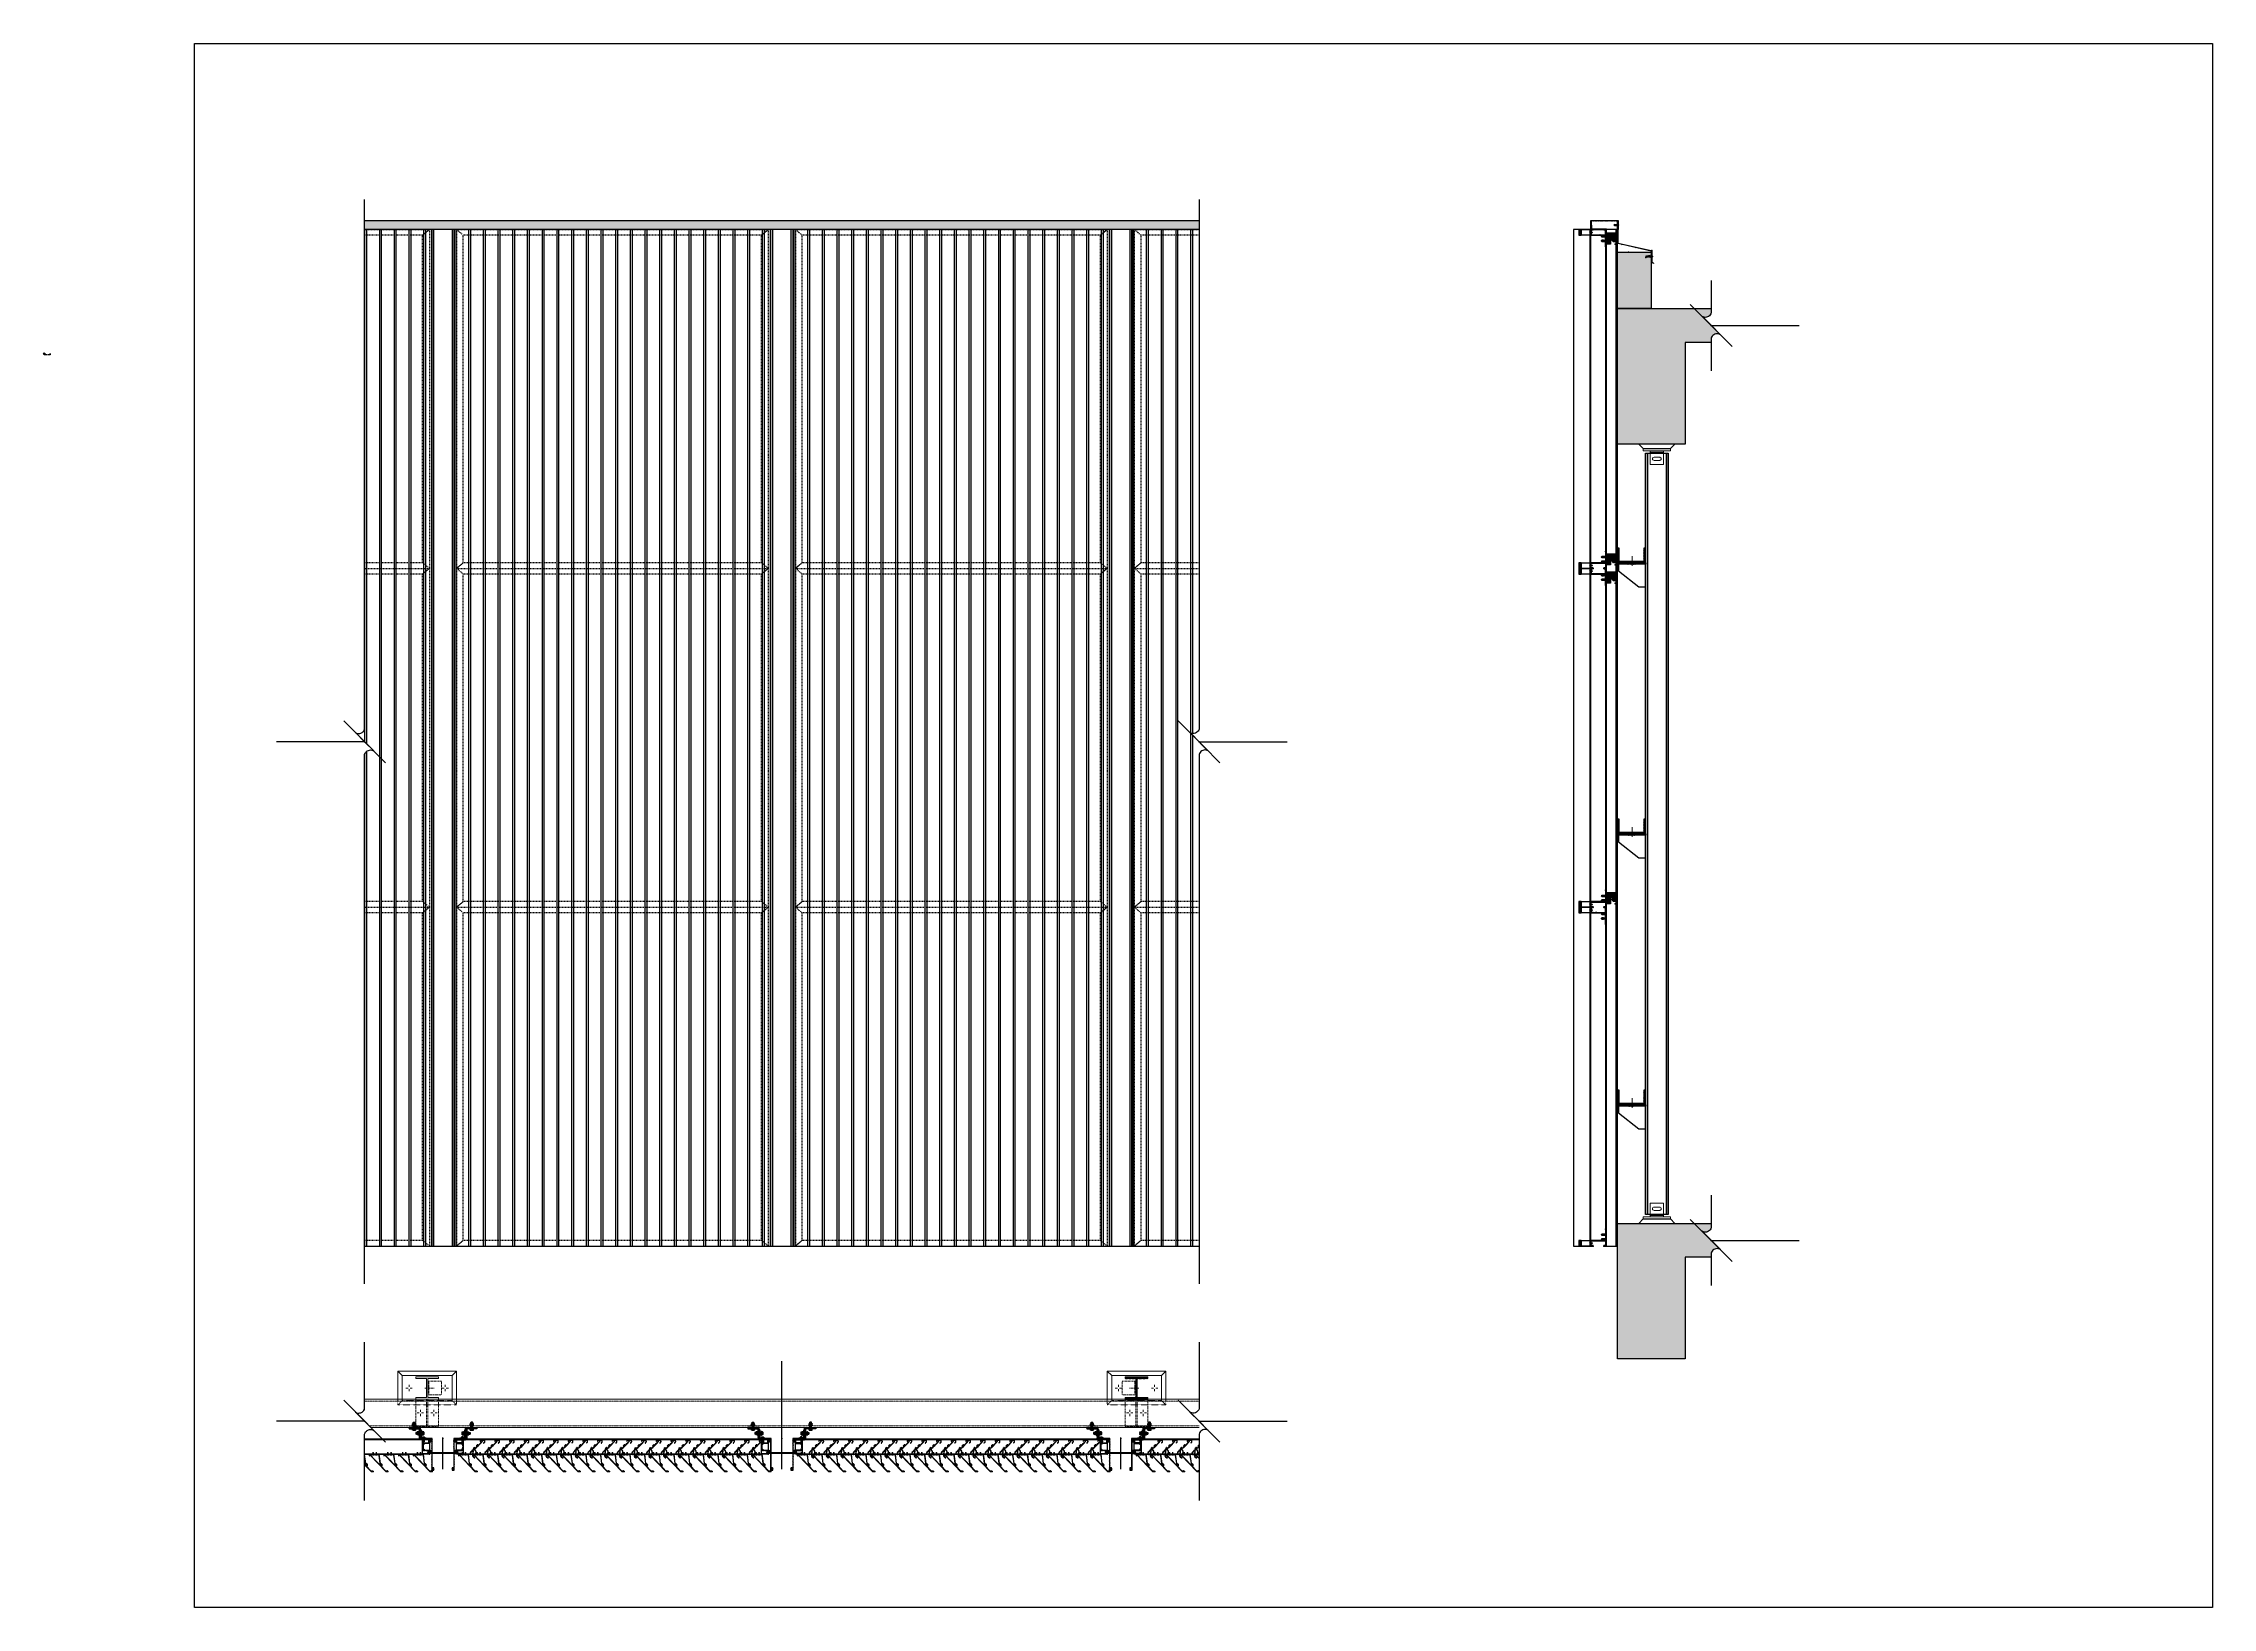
# Model space of a CAD drawing. Header units: millimetres. Extents: x -1379 to 1385823, y -4884429 to 548763.
# Drawn here: x 452688 to 462290, y -2441067 to -2434142 of the extents above; entities that cross this region are included whole.
import ezdxf
from ezdxf.enums import TextEntityAlignment as Align
from ezdxf.xclip import XClip

# ---------------------------------------------------------------- set-up
doc = ezdxf.new("R2010")
doc.units = ezdxf.units.MM
doc.header["$XCLIPFRAME"] = 0
doc.set_wipeout_variables(frame=1)
for name, pattern in [('CENTER', [50.8, 31.75, -6.35, 6.35, -6.35]), ('HIDDEN', [0.375, 0.25, -0.125]), ('TA_HL_001.00000', [6.5, 3.55, -2.95]), ('XKITLINE00', [0]), ('XKITLINE02', [4, 2, -2])]:
    doc.linetypes.add(name, pattern=pattern)
for name, color, linetype in [('000 - 0_SYM_DWG_BREAKER_DEF_SUB', 7, 'Continuous'), ('000 - 0_SYM_DWG_BREAKER_MAIN_COLOR_1', 7, 'Continuous'), ('000 - 0_SYM_DWG_BREAKER_WIPEOUT_', 7, 'Continuous'), ('000 - CONCRETE_COL_CUT_COLOR_1', 7, 'Continuous'), ('000 - CONCRETE_COL_CUT_COLOR_5', 7, 'Continuous'), ('000 - CONCRETE_COL_HATCH_', 7, 'Continuous'), ('000 - CONCRETE_COL_WIPEOUT_', 7, 'Continuous'), ('000 - CONCRETE_WALL_HATCH_', 7, 'Continuous'), ('000 - EXISTING_STEEL-STRUCTURE_CUT_COLOR_4', 7, 'Continuous'), ('000 - EXISTING_STEEL-STRUCTURE_HATCH_', 7, 'Continuous'), ('000 - EXISTING_STEEL-STRUCTURE_HIDDEN_', 7, 'HIDDEN'), ('000 - EXISTING_STEEL-STRUCTURE_MAIN_COLOR_1', 7, 'Continuous'), ('000 - EXISTING_STEEL-STRUCTURE_MAIN_COLOR_2', 7, 'Continuous'), ('000 - EXISTING_STEEL-STRUCTURE_MAIN_COLOR_3', 7, 'Continuous'), ('000 - EXISTING_STEEL-STRUCTURE_SUB_COLOR_1', 7, 'Continuous'), ('000 - EXISTING_STEEL-STRUCTURE_WIPEOUT_', 7, 'Continuous'), ('000 - H A T C H', 7, 'Continuous'), ('000 - L I N E', 7, 'Continuous'), ('000 - L I N E 0.1', 7, 'Continuous'), ('000 - STRUCTURE_STEEL_ACCESORIES_MAIN_COLOR_1', 7, 'Continuous'), ('000 - STRUCTURE_STEEL_ACCESORIES_MAIN_COLOR_2', 7, 'Continuous'), ('000 - STRUCTURE_STEEL_ACCESORIES_WIPEOUT_', 7, 'Continuous'), ('000 - STRUCTURE_STEEL_FASTERN_MAIN_COLOR_2', 7, 'Continuous'), ('000 - STRUCTURE_STEEL_FRAMING_CUT_COLOR_4', 7, 'Continuous'), ('000 - STRUCTURE_STEEL_FRAMING_HATCH_', 7, 'Continuous'), ('000 - STRUCTURE_STEEL_FRAMING_MAIN_COLOR_1', 7, 'Continuous'), ('000 - STRUCTURE_STEEL_FRAMING_MAIN_COLOR_2', 7, 'Continuous'), ('000 - STRUCTURE_STEEL_FRAMING_SUB_COLOR_2', 7, 'Continuous'), ('000 - STRUCTURE_STEEL_FRAMING_WIPEOUT_', 7, 'Continuous'), ('010 - ASPG_ACCESSORIES_HATCH_', 7, 'Continuous'), ('010 - ASPG_ACCESSORIES_MAIN_COLOR_1', 7, 'Continuous'), ('010 - ASPG_ACCESSORIES_MAIN_COLOR_2', 7, 'Continuous'), ('010 - ASPG_ACCESSORIES_SUB_COLOR_1', 7, 'Continuous'), ('010 - ASPG_ACCESSORIES_SUB_COLOR_2', 7, 'Continuous'), ('010 - ASPG_ACCESSORIES_SUB_COLOR_3', 7, 'Continuous'), ('010 - ASPG_ACCESSORIES_SYMBOL_', 7, 'Continuous'), ('010 - ASPG_ACCESSORIES_WIPEOUT_', 7, 'Continuous'), ('010 - ASPG_EXTR_DEF_SUB', 7, 'Continuous'), ('010 - ASPG_EXTR_MAIN_COLOR_2', 7, 'Continuous'), ('010 - ASPG_EXTR_WIPEOUT_', 7, 'Continuous'), ('010 - ASPG_FASTERN_DEF_SUB', 7, 'Continuous'), ('010 - ASPG_FASTERN_MAIN_COLOR_1', 7, 'Continuous'), ('010 - ASPG_FASTERN_SUB_COLOR_2', 7, 'Continuous'), ('010 - ASPG_FASTERN_SUB_COLOR_3', 7, 'Continuous'), ('010 - ASPG_FASTERN_WIPEOUT_', 7, 'Continuous'), ('010 - ASPG_FLASHING_CUT_COLOR_3', 7, 'Continuous'), ('010 - ASPG_FLASHING_CUT_COLOR_4', 7, 'Continuous'), ('010 - ASPG_FLASHING_CUT_COLOR_5', 7, 'Continuous'), ('010 - ASPG_FLASHING_HATCH_', 7, 'Continuous'), ('010 - ASPG_FRAMING_CUT_COLOR_4', 7, 'Continuous'), ('010 - ASPG_FRAMING_DEF_SUB', 7, 'Continuous'), ('010 - ASPG_FRAMING_HATCH_', 7, 'Continuous'), ('010 - ASPG_FRAMING_MAIN_COLOR_1', 7, 'Continuous'), ('010 - ASPG_FRAMING_MAIN_COLOR_2', 7, 'Continuous'), ('010 - ASPG_FRAMING_SUB_COLOR_2', 7, 'Continuous'), ('010 - ASPG_FRAMING_WIPEOUT_', 7, 'Continuous'), ('BOLT & SCREW', 7, 'Continuous'), ('Center Line', 7, 'CENTER'), ('HATCH', 7, 'Continuous')]:
    doc.layers.add(name, color=color, linetype=linetype)
for name, color, linetype, plot in [('000 - EXISTING_STEEL-STRUCTURE_DEF_SUB', 7, 'Continuous', False), ('000 - STRUCTURE_STEEL_FRAMING_DEF_SUB', 7, 'Continuous', False), ('010 - ASPG_ACCESSORIES_DEF_SUB', 7, 'Continuous', False)]:
    doc.layers.add(name, color=color, linetype=linetype, plot=plot)
for name, color, linetype, lineweight in [('12-GRID', 7, 'CENTER', 13), ('Part', 7, 'Continuous', 0), ('SCREW', 7, 'Continuous', 5)]:
    doc.layers.add(name, color=color, linetype=linetype, lineweight=lineweight)
doc.styles.add('Cetury Gothic', font='swissl.ttf')
pattern_1 = [(270, (1257419.24324, -520041.6224), (0.65495992507, -1.1344238721), [0.7562825814, -1.5125651628]), (30, (1257419.24324, -520041.6224), (0.65495992936, 1.1344238696), [0.7562825814, -1.5125651628]), (330, (1257419.24324, -520041.6224), (1.30991985442, -2.48e-09), [-1.5125651628, 0.7562825814])]
pattern_2 = [(315, (1257419.4929, -520021.6224), (1.3369313545, 1.3369313545), []), (45, (1257419.4929, -520021.6224), (-1.3369313545, 1.3369313545), [])]
pattern_3 = [(270, (1257419.4425, -520043.9224), (0.65495992507, -1.1344238721), [0.7562825814, -1.5125651628]), (30, (1257419.4425, -520043.9224), (0.65495992936, 1.1344238696), [0.7562825814, -1.5125651628]), (330, (1257419.4425, -520043.9224), (1.30991985442, -2.48e-09), [-1.5125651628, 0.7562825814])]
pattern_4 = [(315, (1257419.1929, -520023.9224), (1.3369313545, 1.3369313545), []), (45, (1257419.1929, -520023.9224), (-1.3369313545, 1.3369313545), [])]
pattern_5 = [(45, (2715.48714, 3084.9077), (-0.265165043, 0.265165043), []), (45, (2715.6639, 3084.9077), (-0.265165043, 0.265165043), [])]
pattern_6 = [(45, (68845973.911, -106253.634), (-4.0411152545, 4.0411152545), []), (45, (68845976.6053, -106253.634), (-4.0411152545, 4.0411152545), [])]
pattern_7 = [(45, (0, 0), (-1.01028, 1.01028), []), (45, (0.6735, 0), (-1.01028, 1.01028), [])]

# ---------------------------------------------------------------- blocks, each defined once
blk = doc.blocks.new('*U3527')
at = {"layer": '12-GRID', "color": 7, "linetype": 'CENTER'}
for p, q in [((0, -6.2), (0, 2.2)), ((-4.2, -2), (4.2, -2))]:
    blk.add_line(p, q, dxfattribs=at)
at = {"layer": 'BOLT & SCREW', "color": 7}
for p, q in [((-0.6, -1.8), (-1.8, -1.6)), ((-0.6, -2.2), (-1.8, -2.4)), ((-0.5, -1.8), (-0.9, -1.6)), ((-0.5, -2.2), (-0.9, -2.4)), ((-0.2, -1.4), (-0.4, -0.2)), ((-0.2, -1.5), (-0.4, -1.1)), ((-0.2, -2.5), (-0.4, -2.9)), ((-0.2, -2.6), (-0.4, -3.8)), ((0.2, -1.4), (0.4, -0.2)), ((0.2, -1.5), (0.4, -1.1)), ((0.4, -2.9), (0.2, -2.5)), ((0.2, -2.6), (0.4, -3.8)), ((0.5, -1.8), (0.9, -1.6)), ((0.5, -2.2), (0.9, -2.4)), ((0.6, -1.8), (1.8, -1.6)), ((0.6, -2.2), (1.8, -2.4))]:
    blk.add_line(p, q, dxfattribs=at)
for points in [[(-1.8, -1.6), (-0.9, -1.6, 0.414214), (-0.4, -1.1), (-0.4, -0.2), (0.4, -0.2), (0.4, -1.1, 0.414214), (0.9, -1.6), (1.8, -1.6), (1.8, -2.4), (0.9, -2.4, 0.414214), (0.4, -2.9), (0.4, -3.8), (-0.4, -3.8), (-0.4, -2.9, 0.414214), (-0.9, -2.4), (-1.8, -2.4)], [(0.2, -2.5, -0.414214), (0.5, -2.2), (0.6, -2.2), (0.6, -1.8), (0.5, -1.8, -0.414214), (0.2, -1.5), (0.2, -1.4), (-0.2, -1.4), (-0.2, -1.5, -0.414214), (-0.5, -1.8), (-0.6, -1.8), (-0.6, -2.2), (-0.5, -2.2, -0.414214), (-0.2, -2.5), (-0.2, -2.6), (0.2, -2.6)]]:
    blk.add_lwpolyline(points, format="xyb", close=True, dxfattribs=at)
blk.add_circle((0, -2), 3.5, dxfattribs=at)
blk = doc.blocks.new('000_ASPG_TYP_FILES_20260218-010703_FRAME_EXTR_')
at = {"layer": '010 - ASPG_FRAMING_HATCH_'}
h = blk.add_hatch(dxfattribs=at)
h.set_pattern_fill('ANSI32', scale=0.1, angle=180)
edge = h.paths.add_edge_path()
edge.add_line((2, 16), (2, 2))
edge.add_line((2, 2), (39.7, 2))
edge.add_arc((39.7, 1.7), 0.3, 0, 90, ccw=False)
edge.add_line((40, 1.7), (40, 0.3))
edge.add_arc((39.7, 0.3), 0.3, -90, 0, ccw=False)
edge.add_line((39.7, 0), (0.3, 0))
edge.add_arc((0.3, 0.3), 0.3, 180, 270, ccw=False)
edge.add_line((0, 0.3), (0, 17.7))
edge.add_arc((0.3, 17.7), 0.3, 90, 180, ccw=False)
edge.add_line((0.3, 18), (22.6, 18))
edge.add_arc((22.6, 18.5), 0.5, 270, 380.20955)
edge.add_arc((26.2, 19.8), 3.35, 182.06379, 200.20955, ccw=False)
edge.add_arc((23.6, 19.7), 0.76, 2.06379, 182.06379, ccw=False)
edge.add_arc((26.2, 19.8), 1.83, 182.06379, 447.93621)
edge.add_arc((26.3, 22.4), 0.76, 87.93621, 267.93621, ccw=False)
edge.add_arc((26.2, 19.8), 3.35, 69.79045, 87.93621, ccw=False)
edge.add_arc((27.5, 23.4), 0.5, 249.79045, 360)
edge.add_line((28, 23.4), (28, 26.7))
edge.add_line((28, 26.7), (28.5, 27.2))
edge.add_line((28.5, 27.2), (28, 27.7))
edge.add_line((28, 27.7), (28, 38.6))
edge.add_line((28, 38.6), (28.5, 39.1))
edge.add_line((28.5, 39.1), (28, 39.6))
edge.add_line((28, 39.6), (28, 42.9))
edge.add_arc((27.5, 42.9), 0.5, 0, 110.20955)
edge.add_arc((26.2, 46.5), 3.35, 272.06379, 290.20955, ccw=False)
edge.add_arc((26.3, 43.9), 0.76, 92.06379, 272.06379, ccw=False)
edge.add_arc((26.2, 46.5), 1.83, 272.06379, 537.93621)
edge.add_arc((23.6, 46.6), 0.76, 177.93621, 357.93621, ccw=False)
edge.add_arc((26.2, 46.5), 3.35, 159.79045, 177.93621, ccw=False)
edge.add_arc((22.6, 47.8), 0.5, 339.79045, 450)
edge.add_line((22.6, 48.3), (0.3, 48.3))
edge.add_arc((0.3, 48.6), 0.3, 180, 270, ccw=False)
edge.add_line((0, 48.6), (0, 60))
edge.add_arc((0.3, 60), 0.3, 90, 180, ccw=False)
edge.add_line((0.3, 60.3), (5, 60.3))
edge.add_line((5, 60.3), (5, 65))
edge.add_arc((5.3, 65), 0.3, 90, 180, ccw=False)
edge.add_line((5.3, 65.3), (30, 65.3))
edge.add_line((30, 65.3), (30, 63.6))
edge.add_arc((29.7, 63.6), 0.3, -90, 0, ccw=False)
edge.add_line((29.7, 63.3), (7.3, 63.3))
edge.add_arc((7.3, 63), 0.3, 90, 180)
edge.add_line((7, 63), (7, 58.3))
edge.add_line((7, 58.3), (2.3, 58.3))
edge.add_arc((2.3, 58), 0.3, 90, 180)
edge.add_line((2, 58), (2, 50.6))
edge.add_arc((2.3, 50.6), 0.3, 180, 270)
edge.add_line((2.3, 50.3), (29.7, 50.3))
edge.add_arc((29.7, 50), 0.3, 0, 90, ccw=False)
edge.add_line((30, 50), (30, 26.7))
edge.add_line((30, 26.7), (30, 16.3))
edge.add_arc((29.7, 16.3), 0.3, -90, 0, ccw=False)
edge.add_line((29.7, 16), (2, 16))
at = {"layer": '010 - ASPG_FRAMING_CUT_COLOR_4', "color": 7}
blk.add_lwpolyline([(2, 16), (2, 2), (39.7, 2, -0.414214), (40, 1.7), (40, 0.3, -0.414214), (39.7, 0), (0.3, 0, -0.414214), (0, 0.3), (0, 17.7, -0.414214), (0.3, 18), (22.6, 18, 0.52173), (23, 18.7, -0.079342), (22.8, 19.7, -1), (24.3, 19.8, 2.296346), (26.2, 21.7, -1), (26.3, 23.2, -0.079342), (27.3, 23, 0.52173), (28, 23.4), (28, 26.7), (28.5, 27.2), (28, 27.7), (28, 38.6), (28.5, 39.1), (28, 39.6), (28, 42.9, 0.52173), (27.3, 43.3, -0.079342), (26.3, 43.1, -1), (26.2, 44.6, 2.296346), (24.3, 46.5, -1), (22.8, 46.6, -0.079342), (23, 47.6, 0.52173), (22.6, 48.3), (0.3, 48.3, -0.414214), (0, 48.6), (0, 60, -0.414214), (0.3, 60.3), (5, 60.3), (5, 65, -0.414214), (5.3, 65.3), (30, 65.3), (30, 63.6, -0.414214), (29.7, 63.3), (7.3, 63.3, 0.414214), (7, 63), (7, 58.3), (2.3, 58.3, 0.414214), (2, 58), (2, 50.6, 0.414214), (2.3, 50.3), (29.7, 50.3, -0.414214), (30, 50), (30, 26.7), (30, 16.3, -0.414214), (29.7, 16)], format="xyb", close=True, dxfattribs=at)
at = {"color": 7}
for p in [(26.2, 48.5), (26.2, 21.8)]:
    blk.add_blockref('*U3527', p, dxfattribs=at)
blk = doc.blocks.new('*U3140')
at = {"layer": '010 - ASPG_FRAMING_HATCH_', "transparency": 33554585}
h = blk.add_hatch(dxfattribs=at)
h.set_pattern_fill('ANSI32', scale=0.25)
edge = h.paths.add_edge_path()
edge.add_line((2, -50), (2, -75))
edge.add_line((2, -75), (0, -75))
edge.add_line((0, -75), (0, -49))
edge.add_arc((1, -49), 1, 90, 180, ccw=False)
edge.add_line((1, -48), (63, -48))
edge.add_arc((63, -47), 1, 270, 360)
edge.add_line((64, -47), (64, 47))
edge.add_arc((63, 47), 1, 0, 90)
edge.add_line((63, 48), (1, 48))
edge.add_arc((1, 49), 1, 180, 270, ccw=False)
edge.add_line((0, 49), (0, 75))
edge.add_line((0, 75), (2, 75))
edge.add_line((2, 75), (2, 50))
edge.add_line((2, 50), (141, 50))
edge.add_line((141, 50), (141, 41))
edge.add_arc((140, 41), 1, 270, 360, ccw=False)
edge.add_line((140, 40), (132, 40))
edge.add_arc((132, 41), 1, 180, 270, ccw=False)
edge.add_line((131, 41), (131, 47))
edge.add_arc((130, 47), 1, 0, 90)
edge.add_line((130, 48), (67, 48))
edge.add_arc((67, 47), 1, 90, 180)
edge.add_line((66, 47), (66, -47))
edge.add_arc((67, -47), 1, 180, 270)
edge.add_line((67, -48), (130, -48))
edge.add_arc((130, -47), 1, 270, 360)
edge.add_line((131, -47), (131, -41))
edge.add_arc((132, -41), 1, 90, 180, ccw=False)
edge.add_line((132, -40), (140, -40))
edge.add_arc((140, -41), 1, 0, 90, ccw=False)
edge.add_line((141, -41), (141, -50))
edge.add_line((141, -50), (2, -50))
h.paths.add_polyline_path([(139, 48), (139, 42), (133, 42), (133, 48)], flags=16)
h.paths.add_polyline_path([(139, -48), (139, -42), (133, -42), (133, -48)], flags=16)
at = {"layer": '010 - ASPG_FRAMING_HATCH_'}
h = blk.add_hatch(dxfattribs=at)
h.set_pattern_fill('ANSI37', scale=0.595498, angle=-90)
h.set_pattern_definition(pattern_4)
edge = h.paths.add_edge_path()
edge.add_ellipse((11.5, 55), major_axis=(0, -5), ratio=0.644482, start_angle=180, end_angle=360, ccw=False)
edge.add_line((11.5, 60), (2, 60))
edge.add_arc((-7.9, 55), 11.1, -26.79627, 26.79627, ccw=False)
edge.add_line((2, 50), (11.5, 50))
h = blk.add_hatch(dxfattribs=at)
h.set_pattern_fill('HONEY', scale=0.238199, angle=-90)
h.set_pattern_definition(pattern_3)
edge = h.paths.add_edge_path()
edge.add_ellipse((11.8, 55), major_axis=(0, -5), ratio=0.644482, start_angle=0, end_angle=360, ccw=False)
h = blk.add_hatch(dxfattribs=at)
h.set_pattern_fill('HONEY', scale=0.238199, angle=-90)
h.set_pattern_definition(pattern_1)
edge = h.paths.add_edge_path()
edge.add_ellipse((57.5, 55), major_axis=(0, -5), ratio=0.644482, start_angle=0, end_angle=360)
h = blk.add_hatch(dxfattribs=at)
h.set_pattern_fill('ANSI37', scale=0.595498, angle=-90)
h.set_pattern_definition(pattern_2)
edge = h.paths.add_edge_path()
edge.add_ellipse((57.8, 55), major_axis=(0, -5), ratio=0.644482, start_angle=0, end_angle=180)
edge.add_line((57.8, 60), (62, 60))
edge.add_arc((62, 60.3), 0.3, -90, 0)
edge.add_line((62.3, 60.3), (62.3, 61))
edge.add_line((62.3, 61), (61.8, 61.5))
edge.add_line((61.8, 61.5), (62.3, 62))
edge.add_line((62.3, 62), (61.8, 62.5))
edge.add_line((61.8, 62.5), (62.3, 63))
edge.add_line((62.3, 63), (61.8, 63.5))
edge.add_line((61.8, 63.5), (62.3, 64))
edge.add_line((62.3, 64), (62.3, 65))
edge.add_line((62.3, 65), (63.3, 65))
edge.add_line((63.3, 65), (63.8, 65.5))
edge.add_line((63.8, 65.5), (64.3, 65))
edge.add_line((64.3, 65), (64.8, 65.5))
edge.add_line((64.8, 65.5), (65.3, 65))
edge.add_line((65.3, 65), (65.8, 65.5))
edge.add_line((65.8, 65.5), (66.3, 65))
edge.add_line((66.3, 65), (67, 65))
edge.add_arc((67, 65.3), 0.3, -90, 0)
edge.add_line((67.3, 65.3), (67.3, 60))
edge.add_arc((77.2, 55), 11.1, 153.20373, 206.79627)
edge.add_line((67.3, 50), (57.8, 50))
h = blk.add_hatch(dxfattribs=at)
h.set_pattern_fill('ANSI37', scale=0.595498, angle=-90)
h.set_pattern_definition(pattern_4)
edge = h.paths.add_edge_path()
edge.add_ellipse((11.5, -55), major_axis=(0, 5), ratio=0.644482, start_angle=0, end_angle=180)
edge.add_line((11.5, -60), (2, -60))
edge.add_arc((-7.9, -55), 11.1, 333.20373, 386.79627)
edge.add_line((2, -50), (11.5, -50))
h = blk.add_hatch(dxfattribs=at)
h.set_pattern_fill('HONEY', scale=0.238199, angle=-90)
h.set_pattern_definition(pattern_3)
edge = h.paths.add_edge_path()
edge.add_ellipse((11.8, -55), major_axis=(0, 5), ratio=0.644482, start_angle=0, end_angle=360)
h = blk.add_hatch(dxfattribs=at)
h.set_pattern_fill('HONEY', scale=0.238199, angle=-90)
h.set_pattern_definition(pattern_1)
edge = h.paths.add_edge_path()
edge.add_ellipse((57.5, -55), major_axis=(0, 5), ratio=0.644482, start_angle=0, end_angle=360, ccw=False)
h = blk.add_hatch(dxfattribs=at)
h.set_pattern_fill('ANSI37', scale=0.595498, angle=-90)
h.set_pattern_definition(pattern_2)
edge = h.paths.add_edge_path()
edge.add_ellipse((57.8, -55), major_axis=(0, 5), ratio=0.644482, start_angle=180, end_angle=360, ccw=False)
edge.add_line((57.8, -60), (62, -60))
edge.add_arc((62, -60.3), 0.3, 360, 450, ccw=False)
edge.add_line((62.3, -60.3), (62.3, -61))
edge.add_line((62.3, -61), (61.8, -61.5))
edge.add_line((61.8, -61.5), (62.3, -62))
edge.add_line((62.3, -62), (61.8, -62.5))
edge.add_line((61.8, -62.5), (62.3, -63))
edge.add_line((62.3, -63), (61.8, -63.5))
edge.add_line((61.8, -63.5), (62.3, -64))
edge.add_line((62.3, -64), (62.3, -65))
edge.add_line((62.3, -65), (63.3, -65))
edge.add_line((63.3, -65), (63.8, -65.5))
edge.add_line((63.8, -65.5), (64.3, -65))
edge.add_line((64.3, -65), (64.8, -65.5))
edge.add_line((64.8, -65.5), (65.3, -65))
edge.add_line((65.3, -65), (65.8, -65.5))
edge.add_line((65.8, -65.5), (66.3, -65))
edge.add_line((66.3, -65), (67, -65))
edge.add_arc((67, -65.3), 0.3, 360, 450, ccw=False)
edge.add_line((67.3, -65.3), (67.3, -60))
edge.add_arc((77.2, -55), 11.1, 153.20373, 206.79627, ccw=False)
edge.add_line((67.3, -50), (57.8, -50))
at = {"layer": '010 - ASPG_FASTERN_DEF_SUB', "color": 7}
blk.add_point((0, 0), dxfattribs=at)
at = {"layer": '010 - ASPG_FRAMING_CUT_COLOR_4', "color": 7}
blk.add_lwpolyline([(2, -50), (2, -75), (0, -75), (0, -49, -0.414214), (1, -48), (63, -48, 0.414214), (64, -47), (64, 47, 0.414214), (63, 48), (1, 48, -0.414214), (0, 49), (0, 75), (2, 75), (2, 50), (141, 50), (141, 41, -0.414214), (140, 40), (132, 40, -0.414214), (131, 41), (131, 47, 0.414214), (130, 48), (67, 48, 0.414214), (66, 47), (66, -47, 0.414214), (67, -48), (130, -48, 0.414214), (131, -47), (131, -41, -0.414214), (132, -40), (140, -40, -0.414214), (141, -41), (141, -50)], format="xyb", close=True, dxfattribs=at)
for points in [[(139, 48), (139, 42), (133, 42), (133, 48)], [(139, -48), (139, -42), (133, -42), (133, -48)]]:
    blk.add_lwpolyline(points, close=True, dxfattribs=at)
at = {"layer": '010 - ASPG_FRAMING_DEF_SUB', "color": 7, "transparency": 33554508}
blk.add_line((136.5, 0), (-4.5, 0), dxfattribs=at)
at = {"layer": '010 - ASPG_FRAMING_DEF_SUB', "color": 7, "transparency": 33554457}
for points in [[(2, 50), (15, 50), (15, 60), (2, 60)], [(54.3, 50), (67.3, 50), (67.3, 65.5), (54.3, 65.5)], [(2, -50), (15, -50), (15, -60), (2, -60)], [(54.3, -50), (67.3, -50), (67.3, -65.5), (54.3, -65.5)]]:
    blk.add_lwpolyline(points, close=True, dxfattribs=at)
at = {"layer": '010 - ASPG_FRAMING_SUB_COLOR_2', "color": 7}
for points in [[(11.8, 50), (2, 50, 0.238199), (2, 60), (11.8, 60)], [(57.5, 50), (67.3, 50, -0.238199), (67.3, 60), (67.3, 65.3, -0.414214), (67, 65), (66.3, 65), (65.8, 65.5), (65.3, 65), (64.8, 65.5), (64.3, 65), (63.8, 65.5), (63.3, 65), (62.3, 65), (62.3, 64), (61.8, 63.5), (62.3, 63), (61.8, 62.5), (62.3, 62), (61.8, 61.5), (62.3, 61), (62.3, 60.3, -0.414214), (62, 60), (57.5, 60)], [(11.8, -50), (2, -50, -0.238199), (2, -60), (11.8, -60)], [(57.5, -50), (67.3, -50, 0.238199), (67.3, -60), (67.3, -65.3, 0.414214), (67, -65), (66.3, -65), (65.8, -65.5), (65.3, -65), (64.8, -65.5), (64.3, -65), (63.8, -65.5), (63.3, -65), (62.3, -65), (62.3, -64), (61.8, -63.5), (62.3, -63), (61.8, -62.5), (62.3, -62), (61.8, -61.5), (62.3, -61), (62.3, -60.3, 0.414214), (62, -60), (57.5, -60)]]:
    blk.add_lwpolyline(points, format="xyb", dxfattribs=at)
at = {"layer": '010 - ASPG_FRAMING_SUB_COLOR_2', "color": 7, "extrusion": (0, 0, -1)}
for centre, major_axis in [((11.8, 55), (0, -5)), ((57.5, -55), (0, 5))]:
    blk.add_ellipse(centre, major_axis=major_axis, ratio=0.644482, dxfattribs=at)
at = {"layer": '010 - ASPG_FRAMING_SUB_COLOR_2', "color": 7}
for centre, major_axis in [((57.5, 55), (0, -5)), ((11.8, -55), (0, 5))]:
    blk.add_ellipse(centre, major_axis=major_axis, ratio=0.644482, dxfattribs=at)
blk = doc.blocks.new('PZG35-9D5')
at = {"layer": 'Center Line', "color": 7}
blk.add_line((0, 3.7), (0, -10.5), dxfattribs=at)
at = {"layer": 'SCREW', "color": 7}
for p, q in [((-1.4, 0), (-1.4, -1.1)), ((1.4, 0), (1.4, -0.6)), ((-1.9, -1.4), (1.9, -0.9)), ((-1.9, -1.4), (-1.4, -1.1)), ((-1.9, -1.4), (-1.4, -1.7)), ((-1.9, -2.7), (1.9, -2.2)), ((-1.9, -2.7), (-1.4, -2.4)), ((-1.9, -2.7), (-1.4, -3)), ((-1.9, -4), (-1.4, -3.7)), ((-1.9, -4), (-1, -3.9)), ((-1.9, -4), (-1.4, -4.3)), ((-1.4, -1.1), (1.4, -0.6)), ((-1.4, -1.7), (1.4, -1.2)), ((-1.4, -1.7), (-1.4, -2.4)), ((-1.4, -2.4), (1.4, -1.9)), ((-1.4, -3), (1.4, -2.5)), ((-1.4, -3), (-1.4, -3.7)), ((-1.4, -3.7), (-0.8, -3.6)), ((-1.4, -4.3), (-1.4, -8.1)), ((-1.4, -4.3), (-1.2, -4.3)), ((0, -9.5), (-1.4, -8.1)), ((0, -9.5), (1.4, -8.1)), ((0.6, -3.3), (1.4, -3.2)), ((0.7, -3.7), (1.9, -3.5)), ((0.7, -3.9), (1.4, -3.8)), ((0.7, -4.6), (1.4, -4.5)), ((0.7, -5), (1.9, -4.8)), ((0.7, -5.2), (1.4, -5.1)), ((1.9, -0.9), (1.4, -0.6)), ((1.9, -0.9), (1.4, -1.2)), ((1.4, -1.2), (1.4, -1.9)), ((1.9, -2.2), (1.4, -1.9)), ((1.9, -2.2), (1.4, -2.5)), ((1.4, -2.5), (1.4, -3.2)), ((1.9, -3.5), (1.4, -3.2)), ((1.9, -3.5), (1.4, -3.8)), ((1.4, -3.8), (1.4, -4.5)), ((1.9, -4.8), (1.4, -4.5)), ((1.9, -4.8), (1.4, -5.1)), ((1.4, -5.1), (1.4, -8.1))]:
    blk.add_line(p, q, dxfattribs=at)
blk.add_lwpolyline([(0, -9.5), (0.7, -5.2), (0.7, -3.6, 0.417657), (0.4, -3.3, 0.108102), (-0.8, -3.6), (-1.4, -4.7)], format="xyb", dxfattribs=at)
blk = doc.blocks.new('*U3136')
at = {"layer": 'SCREW', "color": 7}
blk.add_lwpolyline([(3, 1.8, 0.09906), (0.8, 2.5), (0.8, 2.3), (-0.8, 2.3), (-0.8, 2.5, 0.09906), (-3, 1.8, 0.266588), (-3.5, 1), (-3.5, 0.2, 0.414214), (-3.3, 0), (3.3, 0, 0.414214), (3.5, 0.2), (3.5, 1, 0.266588)], format="xyb", close=True, dxfattribs=at)
blk.add_blockref('PZG35-9D5', (0, 0), dxfattribs=at)
blk = doc.blocks.new('*U3141')
at = {"color": 7}
blk.add_point((0, 0), dxfattribs=at)
at = {"layer": '010 - ASPG_ACCESSORIES_MAIN_COLOR_1', "color": 7}
blk.add_lwpolyline([(-39.7, -0.6, 0.414214), (-40, -0.9), (-40, -7.4, 0.57735), (-39.7, -7.6), (-36.6, -5.8, 0.767327), (-36.8, -5.3), (-37.9, -5.3, -0.414214), (-38.2, -5), (-38.2, -2.8, -0.414214), (-38, -2.6), (-32.2, -2.6, -0.388879), (-32, -2.8), (-31.8, -4.3, 0.388879), (-31.3, -4.8), (-30.3, -4.8, 0.414214), (-30, -4.5), (-30, -2.9, -0.414214), (-29.7, -2.6), (0.4, -2.6, -0.378969), (3.4, -5.2), (8, -42.5, 0.446593), (11.6, -45.1, -0.489802), (16.1, -48.7), (16.1, -49.4, -0.18248), (15.8, -50, -0.267949), (15.3, -50.2, 1.122115), (15.1, -52.3, 0.405004), (18.1, -49.4), (18.1, -48.7, 0.489805), (11.2, -43.1, -0.446597), (9.9, -42.3), (4.9, -0.8, 0.364176), (4.6, -0.6)], format="xyb", close=True, dxfattribs=at)
at = {"layer": '010 - ASPG_EXTR_DEF_SUB', "color": 7}
for p in [(-40, -0.5), (43.4, -76.9), (43.4, -77.5)]:
    blk.add_point(p, dxfattribs=at)
at = {"layer": '010 - ASPG_EXTR_MAIN_COLOR_2', "color": 7}
blk.add_lwpolyline([(11.4, -48.2), (11.5, -47.4), (12.2, -47.6), (12.3, -46.8, -0.535538), (14.2, -49.2, 0.991572), (15.7, -49.6, 1.157025), (8.8, -48.8, -0.688558), (8.3, -49), (-17.1, -22.2), (-32.3, -6.1), (-32.3, -2.9, 0.414312), (-32.6, -2.6), (-37.5, -2.6, 0.414116), (-37.8, -2.9), (-37.8, -4.3, 0.414214), (-37.5, -4.6), (-36, -4.6, -0.205895), (-35.8, -4.7), (33.2, -77.5), (43.1, -77.5, 0.668179), (43.4, -77), (40.5, -74.2, 0.668179), (40, -74.4), (40, -76), (33.9, -76), (11.9, -52.8, -0.558354), (12.1, -52, 0.766275), (12, -50.4, -0.438583), (10.7, -48.1)], format="xyb", close=True, dxfattribs=at)
at = {"layer": 'SCREW', "color": 7, "rotation": 180}
for p in [(-21.6, -2.5), (-8.2, -2.5)]:
    blk.add_blockref('*U3136', p, dxfattribs=at)
blk = doc.blocks.new('*U3049')
at = {"color": 7}
blk.add_wipeout([(1440, 4), (60, 4), (60, 69.3), (1440, 69.3)], dxfattribs=at).dxf.layer = '010 - ASPG_FRAMING_WIPEOUT_'
blk.add_point((60, 69.5), dxfattribs=at)
at = {"layer": '010 - ASPG_FRAMING_MAIN_COLOR_2', "color": 7}
blk.add_lwpolyline([(1410, 69.3), (90, 69.3), (90, 6), (1410, 6)], close=True, dxfattribs=at)
at = {"layer": '010 - ASPG_FRAMING_SUB_COLOR_2', "color": 7}
for points in [[(1440, 4), (60, 4), (60, 69.3), (1440, 69.3)], [(60, 2), (60, 4), (1440, 4), (1440, 2)]]:
    blk.add_lwpolyline(points, close=True, dxfattribs=at)
at = {"color": 7, "transparency": 33554559, "xscale": -1, "rotation": 270}
for p in [(0, 0), (1500, 0)]:
    blk.add_blockref('*U3140', p, dxfattribs=at)
at = {"color": 7, "rotation": 180}
for p in [(91.8, 69.3), (156.8, 69.3), (221.8, 69.3), (286.8, 69.3), (351.8, 69.3), (416.8, 69.3), (481.8, 69.3), (546.8, 69.3), (611.8, 69.3), (676.8, 69.3), (741.8, 69.3), (806.8, 69.3), (871.8, 69.3), (936.8, 69.3), (1001.8, 69.3), (1066.8, 69.3), (1131.8, 69.3), (1196.8, 69.3), (1261.8, 69.3), (1326.8, 69.3), (1391.8, 69.3)]:
    blk.add_blockref('*U3141', p, dxfattribs=at)
at = {"color": 7}
blk.add_blockref('000_ASPG_TYP_FILES_20260218-010703_FRAME_EXTR_', (60, 4), dxfattribs=at)
at = {"color": 7, "xscale": -1}
blk.add_blockref('000_ASPG_TYP_FILES_20260218-010703_FRAME_EXTR_', (1440, 4), dxfattribs=at)
blk = doc.blocks.new('*U3135')
at = {"layer": '12-GRID', "color": 7, "linetype": 'CENTER'}
for p, q in [((0, -6.2), (0, 2.2)), ((-4.2, -2), (4.2, -2))]:
    blk.add_line(p, q, dxfattribs=at)
at = {"layer": 'BOLT & SCREW', "color": 7}
for p, q in [((-0.6, -1.8), (-1.8, -1.6)), ((-0.6, -2.2), (-1.8, -2.4)), ((-0.5, -1.8), (-0.9, -1.6)), ((-0.5, -2.2), (-0.9, -2.4)), ((-0.2, -1.4), (-0.4, -0.2)), ((-0.2, -1.5), (-0.4, -1.1)), ((-0.2, -2.5), (-0.4, -2.9)), ((-0.2, -2.6), (-0.4, -3.8)), ((0.2, -1.4), (0.4, -0.2)), ((0.2, -1.5), (0.4, -1.1)), ((0.4, -2.9), (0.2, -2.5)), ((0.2, -2.6), (0.4, -3.8)), ((0.5, -1.8), (0.9, -1.6)), ((0.5, -2.2), (0.9, -2.4)), ((0.6, -1.8), (1.8, -1.6)), ((0.6, -2.2), (1.8, -2.4))]:
    blk.add_line(p, q, dxfattribs=at)
for points in [[(-1.8, -1.6), (-0.9, -1.6, 0.414214), (-0.4, -1.1), (-0.4, -0.2), (0.4, -0.2), (0.4, -1.1, 0.414214), (0.9, -1.6), (1.8, -1.6), (1.8, -2.4), (0.9, -2.4, 0.414214), (0.4, -2.9), (0.4, -3.8), (-0.4, -3.8), (-0.4, -2.9, 0.414214), (-0.9, -2.4), (-1.8, -2.4)], [(0.2, -2.5, -0.414214), (0.5, -2.2), (0.6, -2.2), (0.6, -1.8), (0.5, -1.8, -0.414214), (0.2, -1.5), (0.2, -1.4), (-0.2, -1.4), (-0.2, -1.5, -0.414214), (-0.5, -1.8), (-0.6, -1.8), (-0.6, -2.2), (-0.5, -2.2, -0.414214), (-0.2, -2.5), (-0.2, -2.6), (0.2, -2.6)]]:
    blk.add_lwpolyline(points, format="xyb", close=True, dxfattribs=at)
blk.add_circle((0, -2), 3.5, dxfattribs=at)
blk = doc.blocks.new('*U3023')
at = {"layer": '010 - ASPG_EXTR_DEF_SUB', "color": 7}
for p in [(0, 0), (65, 0), (130, 0), (195, 0), (260, 0), (325, 0), (390, 0), (455, 0), (520, 0), (585, 0), (650, 0), (715, 0), (780, 0), (845, 0), (910, 0), (975, 0), (1040, 0), (1105, 0), (1170, 0), (1235, 0)]:
    blk.add_point(p, dxfattribs=at)
at = {"layer": '010 - ASPG_EXTR_MAIN_COLOR_2', "color": 7}
for points in [[(30.8, 70.1, 0.433659), (30.5, 69.7), (30.8, 64, 0.082069), (30.9, 63.9, 0.720654), (32.3, 64, 0.079224), (32.3, 64.1), (32.1, 68.1, -0.433659), (32.5, 68.6), (40.9, 68.6, -0.607385), (41.4, 67.6, -0.045829), (22.8, 45.8, -0.560492), (22.3, 45.9, 0.31786), (19.2, 48.2, 0.953288), (19.1, 46.7, -2.423004), (17.3, 44.9, 0.952315), (15.7, 44.8, 0.300821), (17.9, 41.8, -0.560492), (18, 41.3, -0.019425), (8.6, 33.5, -0.552501), (8.1, 33.6, 0.344461), (5, 36.3, 0.952015), (4.9, 34.8, -2.423186), (3, 33, 0.952015), (1.5, 32.8, 0.2854), (3.5, 29.9, -0.553378), (3.6, 29.4, 0.030674), (-11.5, 15.1, 0.4171), (-10.9, 5.3, 0.935553), (-9.9, 6.4, -0.43441), (-10.2, 14.3, -0.014998), (-3.1, 21.5, -0.738349), (-0.1, 19.8, 0.004917), (-3.2, 4.8, 0.263611), (-0.1, -4.5), (5, -9.1, 0.125884), (6.3, -9.8, 0.044275), (7.1, -9.9, 1.107655), (7.1, -8.3, -0.215596), (6, -8), (0.9, -3.3, -0.263611), (-1.7, 4.5, -0.004855), (1.3, 19.3, 0.23396), (0.8, 22, -0.24081), (0.7, 24.9, -0.104157), (0.8, 25), (3, 26.9, -0.229021), (5.7, 26.9, -0.381721), (10.3, 9.1, 0.977382), (11.6, 8.4, 0.361105), (7.4, 27.5, -0.496126), (7.4, 30.7, 0.003188), (9.1, 31.9, -0.002827), (10.6, 33.1, 0.077048), (43.7, 68.4, -0.247674), (44, 68.6), (46, 68.6, -0.044131), (46.5, 68.5, -0.125846), (49, 67.2, -0.098851), (49.8, 66, -0.205828), (49.8, 61.2, -0.115116), (46.4, 57.2, 0.822373), (47.5, 56.1, 0.109185), (51.1, 60.6, 0.208323), (51.2, 66.6, 0.100528), (50, 68.3, 0.145116), (46.3, 70.1)], [(95.8, 70.1, 0.433659), (95.5, 69.7), (95.8, 64, 0.082069), (95.9, 63.9, 0.720654), (97.3, 64, 0.079224), (97.3, 64.1), (97.1, 68.1, -0.433659), (97.5, 68.6), (105.9, 68.6, -0.607385), (106.4, 67.6, -0.045829), (87.8, 45.8, -0.560492), (87.3, 45.9, 0.31786), (84.2, 48.2, 0.953288), (84.1, 46.7, -2.423004), (82.3, 44.9, 0.952315), (80.7, 44.8, 0.300821), (82.9, 41.8, -0.560492), (83, 41.3, -0.019425), (73.6, 33.5, -0.552501), (73.1, 33.6, 0.344461), (70, 36.3, 0.952015), (69.9, 34.8, -2.423186), (68, 33, 0.952015), (66.5, 32.8, 0.2854), (68.5, 29.9, -0.553378), (68.6, 29.4, 0.030674), (53.5, 15.1, 0.4171), (54.1, 5.3, 0.935553), (55.1, 6.4, -0.43441), (54.8, 14.3, -0.014998), (61.9, 21.5, -0.738349), (64.9, 19.8, 0.004917), (61.8, 4.8, 0.263611), (64.9, -4.5), (70, -9.1, 0.125884), (71.3, -9.8, 0.044275), (72.1, -9.9, 1.107655), (72.1, -8.3, -0.215596), (71, -8), (65.9, -3.3, -0.263611), (63.3, 4.5, -0.004855), (66.3, 19.3, 0.23396), (65.8, 22, -0.24081), (65.7, 24.9, -0.104157), (65.8, 25), (68, 26.9, -0.229021), (70.7, 26.9, -0.381721), (75.3, 9.1, 0.977382), (76.6, 8.4, 0.361105), (72.4, 27.5, -0.496126), (72.4, 30.7, 0.003188), (74.1, 31.9, -0.002827), (75.6, 33.1, 0.077048), (108.7, 68.4, -0.247674), (109, 68.6), (111, 68.6, -0.044131), (111.5, 68.5, -0.125846), (114, 67.2, -0.098851), (114.8, 66, -0.205828), (114.8, 61.2, -0.115116), (111.4, 57.2, 0.822373), (112.5, 56.1, 0.109185), (116.1, 60.6, 0.208323), (116.2, 66.6, 0.100528), (115, 68.3, 0.145116), (111.3, 70.1)], [(160.8, 70.1, 0.433659), (160.5, 69.7), (160.8, 64, 0.082069), (160.9, 63.9, 0.720654), (162.3, 64, 0.079224), (162.3, 64.1), (162.1, 68.1, -0.433659), (162.5, 68.6), (170.9, 68.6, -0.607385), (171.4, 67.6, -0.045829), (152.8, 45.8, -0.560492), (152.3, 45.9, 0.31786), (149.2, 48.2, 0.953288), (149.1, 46.7, -2.423004), (147.3, 44.9, 0.952315), (145.7, 44.8, 0.300821), (147.9, 41.8, -0.560492), (148, 41.3, -0.019425), (138.6, 33.5, -0.552501), (138.1, 33.6, 0.344461), (135, 36.3, 0.952015), (134.9, 34.8, -2.423186), (133, 33, 0.952015), (131.5, 32.8, 0.2854), (133.5, 29.9, -0.553378), (133.6, 29.4, 0.030674), (118.5, 15.1, 0.4171), (119.1, 5.3, 0.935553), (120.1, 6.4, -0.43441), (119.8, 14.3, -0.014998), (126.9, 21.5, -0.738349), (129.9, 19.8, 0.004917), (126.8, 4.8, 0.263611), (129.9, -4.5), (135, -9.1, 0.125884), (136.3, -9.8, 0.044275), (137.1, -9.9, 1.107655), (137.1, -8.3, -0.215596), (136, -8), (130.9, -3.3, -0.263611), (128.3, 4.5, -0.004855), (131.3, 19.3, 0.23396), (130.8, 22, -0.24081), (130.7, 24.9, -0.104157), (130.8, 25), (133, 26.9, -0.229021), (135.7, 26.9, -0.381721), (140.3, 9.1, 0.977382), (141.6, 8.4, 0.361105), (137.4, 27.5, -0.496126), (137.4, 30.7, 0.003188), (139.1, 31.9, -0.002827), (140.6, 33.1, 0.077048), (173.7, 68.4, -0.247674), (174, 68.6), (176, 68.6, -0.044131), (176.5, 68.5, -0.125846), (179, 67.2, -0.098851), (179.8, 66, -0.205828), (179.8, 61.2, -0.115116), (176.4, 57.2, 0.822373), (177.5, 56.1, 0.109185), (181.1, 60.6, 0.208323), (181.2, 66.6, 0.100528), (180, 68.3, 0.145116), (176.3, 70.1)], [(225.8, 70.1, 0.433659), (225.5, 69.7), (225.8, 64, 0.082069), (225.9, 63.9, 0.720654), (227.3, 64, 0.079224), (227.3, 64.1), (227.1, 68.1, -0.433659), (227.5, 68.6), (235.9, 68.6, -0.607385), (236.4, 67.6, -0.045829), (217.8, 45.8, -0.560492), (217.3, 45.9, 0.31786), (214.2, 48.2, 0.953288), (214.1, 46.7, -2.423004), (212.3, 44.9, 0.952315), (210.7, 44.8, 0.300821), (212.9, 41.8, -0.560492), (213, 41.3, -0.019425), (203.6, 33.5, -0.552501), (203.1, 33.6, 0.344461), (200, 36.3, 0.952015), (199.9, 34.8, -2.423186), (198, 33, 0.952015), (196.5, 32.8, 0.2854), (198.5, 29.9, -0.553378), (198.6, 29.4, 0.030674), (183.5, 15.1, 0.4171), (184.1, 5.3, 0.935553), (185.1, 6.4, -0.43441), (184.8, 14.3, -0.014998), (191.9, 21.5, -0.738349), (194.9, 19.8, 0.004917), (191.8, 4.8, 0.263611), (194.9, -4.5), (200, -9.1, 0.125884), (201.3, -9.8, 0.044275), (202.1, -9.9, 1.107655), (202.1, -8.3, -0.215596), (201, -8), (195.9, -3.3, -0.263611), (193.3, 4.5, -0.004855), (196.3, 19.3, 0.23396), (195.8, 22, -0.24081), (195.7, 24.9, -0.104157), (195.8, 25), (198, 26.9, -0.229021), (200.7, 26.9, -0.381721), (205.3, 9.1, 0.977382), (206.6, 8.4, 0.361105), (202.4, 27.5, -0.496126), (202.4, 30.7, 0.003188), (204.1, 31.9, -0.002827), (205.6, 33.1, 0.077048), (238.7, 68.4, -0.247674), (239, 68.6), (241, 68.6, -0.044131), (241.5, 68.5, -0.125846), (244, 67.2, -0.098851), (244.8, 66, -0.205828), (244.8, 61.2, -0.115116), (241.4, 57.2, 0.822373), (242.5, 56.1, 0.109185), (246.1, 60.6, 0.208323), (246.2, 66.6, 0.100528), (245, 68.3, 0.145116), (241.3, 70.1)], [(290.8, 70.1, 0.433659), (290.5, 69.7), (290.8, 64, 0.082069), (290.9, 63.9, 0.720654), (292.3, 64, 0.079224), (292.3, 64.1), (292.1, 68.1, -0.433659), (292.5, 68.6), (300.9, 68.6, -0.607385), (301.4, 67.6, -0.045829), (282.8, 45.8, -0.560492), (282.3, 45.9, 0.31786), (279.2, 48.2, 0.953288), (279.1, 46.7, -2.423004), (277.3, 44.9, 0.952315), (275.7, 44.8, 0.300821), (277.9, 41.8, -0.560492), (278, 41.3, -0.019425), (268.6, 33.5, -0.552501), (268.1, 33.6, 0.344461), (265, 36.3, 0.952015), (264.9, 34.8, -2.423186), (263, 33, 0.952015), (261.5, 32.8, 0.2854), (263.5, 29.9, -0.553378), (263.6, 29.4, 0.030674), (248.5, 15.1, 0.4171), (249.1, 5.3, 0.935553), (250.1, 6.4, -0.43441), (249.8, 14.3, -0.014998), (256.9, 21.5, -0.738349), (259.9, 19.8, 0.004917), (256.8, 4.8, 0.263611), (259.9, -4.5), (265, -9.1, 0.125884), (266.3, -9.8, 0.044275), (267.1, -9.9, 1.107655), (267.1, -8.3, -0.215596), (266, -8), (260.9, -3.3, -0.263611), (258.3, 4.5, -0.004855), (261.3, 19.3, 0.23396), (260.8, 22, -0.24081), (260.7, 24.9, -0.104157), (260.8, 25), (263, 26.9, -0.229021), (265.7, 26.9, -0.381721), (270.3, 9.1, 0.977382), (271.6, 8.4, 0.361105), (267.4, 27.5, -0.496126), (267.4, 30.7, 0.003188), (269.1, 31.9, -0.002827), (270.6, 33.1, 0.077048), (303.7, 68.4, -0.247674), (304, 68.6), (306, 68.6, -0.044131), (306.5, 68.5, -0.125846), (309, 67.2, -0.098851), (309.8, 66, -0.205828), (309.8, 61.2, -0.115116), (306.4, 57.2, 0.822373), (307.5, 56.1, 0.109185), (311.1, 60.6, 0.208323), (311.2, 66.6, 0.100528), (310, 68.3, 0.145116), (306.3, 70.1)], [(355.8, 70.1, 0.433659), (355.5, 69.7), (355.8, 64, 0.082069), (355.9, 63.9, 0.720654), (357.3, 64, 0.079224), (357.3, 64.1), (357.1, 68.1, -0.433659), (357.5, 68.6), (365.9, 68.6, -0.607385), (366.4, 67.6, -0.045829), (347.8, 45.8, -0.560492), (347.3, 45.9, 0.31786), (344.2, 48.2, 0.953288), (344.1, 46.7, -2.423004), (342.3, 44.9, 0.952315), (340.7, 44.8, 0.300821), (342.9, 41.8, -0.560492), (343, 41.3, -0.019425), (333.6, 33.5, -0.552501), (333.1, 33.6, 0.344461), (330, 36.3, 0.952015), (329.9, 34.8, -2.423186), (328, 33, 0.952015), (326.5, 32.8, 0.2854), (328.5, 29.9, -0.553378), (328.6, 29.4, 0.030674), (313.5, 15.1, 0.4171), (314.1, 5.3, 0.935553), (315.1, 6.4, -0.43441), (314.8, 14.3, -0.014998), (321.9, 21.5, -0.738349), (324.9, 19.8, 0.004917), (321.8, 4.8, 0.263611), (324.9, -4.5), (330, -9.1, 0.125884), (331.3, -9.8, 0.044275), (332.1, -9.9, 1.107655), (332.1, -8.3, -0.215596), (331, -8), (325.9, -3.3, -0.263611), (323.3, 4.5, -0.004855), (326.3, 19.3, 0.23396), (325.8, 22, -0.24081), (325.7, 24.9, -0.104157), (325.8, 25), (328, 26.9, -0.229021), (330.7, 26.9, -0.381721), (335.3, 9.1, 0.977382), (336.6, 8.4, 0.361105), (332.4, 27.5, -0.496126), (332.4, 30.7, 0.003188), (334.1, 31.9, -0.002827), (335.6, 33.1, 0.077048), (368.7, 68.4, -0.247674), (369, 68.6), (371, 68.6, -0.044131), (371.5, 68.5, -0.125846), (374, 67.2, -0.098851), (374.8, 66, -0.205828), (374.8, 61.2, -0.115116), (371.4, 57.2, 0.822373), (372.5, 56.1, 0.109185), (376.1, 60.6, 0.208323), (376.2, 66.6, 0.100528), (375, 68.3, 0.145116), (371.3, 70.1)], [(420.8, 70.1, 0.433659), (420.5, 69.7), (420.8, 64, 0.082069), (420.9, 63.9, 0.720654), (422.3, 64, 0.079224), (422.3, 64.1), (422.1, 68.1, -0.433659), (422.5, 68.6), (430.9, 68.6, -0.607385), (431.4, 67.6, -0.045829), (412.8, 45.8, -0.560492), (412.3, 45.9, 0.31786), (409.2, 48.2, 0.953288), (409.1, 46.7, -2.423004), (407.3, 44.9, 0.952315), (405.7, 44.8, 0.300821), (407.9, 41.8, -0.560492), (408, 41.3, -0.019425), (398.6, 33.5, -0.552501), (398.1, 33.6, 0.344461), (395, 36.3, 0.952015), (394.9, 34.8, -2.423186), (393, 33, 0.952015), (391.5, 32.8, 0.2854), (393.5, 29.9, -0.553378), (393.6, 29.4, 0.030674), (378.5, 15.1, 0.4171), (379.1, 5.3, 0.935553), (380.1, 6.4, -0.43441), (379.8, 14.3, -0.014998), (386.9, 21.5, -0.738349), (389.9, 19.8, 0.004917), (386.8, 4.8, 0.263611), (389.9, -4.5), (395, -9.1, 0.125884), (396.3, -9.8, 0.044275), (397.1, -9.9, 1.107655), (397.1, -8.3, -0.215596), (396, -8), (390.9, -3.3, -0.263611), (388.3, 4.5, -0.004855), (391.3, 19.3, 0.23396), (390.8, 22, -0.24081), (390.7, 24.9, -0.104157), (390.8, 25), (393, 26.9, -0.229021), (395.7, 26.9, -0.381721), (400.3, 9.1, 0.977382), (401.6, 8.4, 0.361105), (397.4, 27.5, -0.496126), (397.4, 30.7, 0.003188), (399.1, 31.9, -0.002827), (400.6, 33.1, 0.077048), (433.7, 68.4, -0.247674), (434, 68.6), (436, 68.6, -0.044131), (436.5, 68.5, -0.125846), (439, 67.2, -0.098851), (439.8, 66, -0.205828), (439.8, 61.2, -0.115116), (436.4, 57.2, 0.822373), (437.5, 56.1, 0.109185), (441.1, 60.6, 0.208323), (441.2, 66.6, 0.100528), (440, 68.3, 0.145116), (436.3, 70.1)], [(485.8, 70.1, 0.433659), (485.5, 69.7), (485.8, 64, 0.082069), (485.9, 63.9, 0.720654), (487.3, 64, 0.079224), (487.3, 64.1), (487.1, 68.1, -0.433659), (487.5, 68.6), (495.9, 68.6, -0.607385), (496.4, 67.6, -0.045829), (477.8, 45.8, -0.560492), (477.3, 45.9, 0.31786), (474.2, 48.2, 0.953288), (474.1, 46.7, -2.423004), (472.3, 44.9, 0.952315), (470.7, 44.8, 0.300821), (472.9, 41.8, -0.560492), (473, 41.3, -0.019425), (463.6, 33.5, -0.552501), (463.1, 33.6, 0.344461), (460, 36.3, 0.952015), (459.9, 34.8, -2.423186), (458, 33, 0.952015), (456.5, 32.8, 0.2854), (458.5, 29.9, -0.553378), (458.6, 29.4, 0.030674), (443.5, 15.1, 0.4171), (444.1, 5.3, 0.935553), (445.1, 6.4, -0.43441), (444.8, 14.3, -0.014998), (451.9, 21.5, -0.738349), (454.9, 19.8, 0.004917), (451.8, 4.8, 0.263611), (454.9, -4.5), (460, -9.1, 0.125884), (461.3, -9.8, 0.044275), (462.1, -9.9, 1.107655), (462.1, -8.3, -0.215596), (461, -8), (455.9, -3.3, -0.263611), (453.3, 4.5, -0.004855), (456.3, 19.3, 0.23396), (455.8, 22, -0.24081), (455.7, 24.9, -0.104157), (455.8, 25), (458, 26.9, -0.229021), (460.7, 26.9, -0.381721), (465.3, 9.1, 0.977382), (466.6, 8.4, 0.361105), (462.4, 27.5, -0.496126), (462.4, 30.7, 0.003188), (464.1, 31.9, -0.002827), (465.6, 33.1, 0.077048), (498.7, 68.4, -0.247674), (499, 68.6), (501, 68.6, -0.044131), (501.5, 68.5, -0.125846), (504, 67.2, -0.098851), (504.8, 66, -0.205828), (504.8, 61.2, -0.115116), (501.4, 57.2, 0.822373), (502.5, 56.1, 0.109185), (506.1, 60.6, 0.208323), (506.2, 66.6, 0.100528), (505, 68.3, 0.145116), (501.3, 70.1)], [(550.8, 70.1, 0.433659), (550.5, 69.7), (550.8, 64, 0.082069), (550.9, 63.9, 0.720654), (552.3, 64, 0.079224), (552.3, 64.1), (552.1, 68.1, -0.433659), (552.5, 68.6), (560.9, 68.6, -0.607385), (561.4, 67.6, -0.045829), (542.8, 45.8, -0.560492), (542.3, 45.9, 0.31786), (539.2, 48.2, 0.953288), (539.1, 46.7, -2.423004), (537.3, 44.9, 0.952315), (535.7, 44.8, 0.300821), (537.9, 41.8, -0.560492), (538, 41.3, -0.019425), (528.6, 33.5, -0.552501), (528.1, 33.6, 0.344461), (525, 36.3, 0.952015), (524.9, 34.8, -2.423186), (523, 33, 0.952015), (521.5, 32.8, 0.2854), (523.5, 29.9, -0.553378), (523.6, 29.4, 0.030674), (508.5, 15.1, 0.4171), (509.1, 5.3, 0.935553), (510.1, 6.4, -0.43441), (509.8, 14.3, -0.014998), (516.9, 21.5, -0.738349), (519.9, 19.8, 0.004917), (516.8, 4.8, 0.263611), (519.9, -4.5), (525, -9.1, 0.125884), (526.3, -9.8, 0.044275), (527.1, -9.9, 1.107655), (527.1, -8.3, -0.215596), (526, -8), (520.9, -3.3, -0.263611), (518.3, 4.5, -0.004855), (521.3, 19.3, 0.23396), (520.8, 22, -0.24081), (520.7, 24.9, -0.104157), (520.8, 25), (523, 26.9, -0.229021), (525.7, 26.9, -0.381721), (530.3, 9.1, 0.977382), (531.6, 8.4, 0.361105), (527.4, 27.5, -0.496126), (527.4, 30.7, 0.003188), (529.1, 31.9, -0.002827), (530.6, 33.1, 0.077048), (563.7, 68.4, -0.247674), (564, 68.6), (566, 68.6, -0.044131), (566.5, 68.5, -0.125846), (569, 67.2, -0.098851), (569.8, 66, -0.205828), (569.8, 61.2, -0.115116), (566.4, 57.2, 0.822373), (567.5, 56.1, 0.109185), (571.1, 60.6, 0.208323), (571.2, 66.6, 0.100528), (570, 68.3, 0.145116), (566.3, 70.1)], [(615.8, 70.1, 0.433659), (615.5, 69.7), (615.8, 64, 0.082069), (615.9, 63.9, 0.720654), (617.3, 64, 0.079224), (617.3, 64.1), (617.1, 68.1, -0.433659), (617.5, 68.6), (625.9, 68.6, -0.607385), (626.4, 67.6, -0.045829), (607.8, 45.8, -0.560492), (607.3, 45.9, 0.31786), (604.2, 48.2, 0.953288), (604.1, 46.7, -2.423004), (602.3, 44.9, 0.952315), (600.7, 44.8, 0.300821), (602.9, 41.8, -0.560492), (603, 41.3, -0.019425), (593.6, 33.5, -0.552501), (593.1, 33.6, 0.344461), (590, 36.3, 0.952015), (589.9, 34.8, -2.423186), (588, 33, 0.952015), (586.5, 32.8, 0.2854), (588.5, 29.9, -0.553378), (588.6, 29.4, 0.030674), (573.5, 15.1, 0.4171), (574.1, 5.3, 0.935553), (575.1, 6.4, -0.43441), (574.8, 14.3, -0.014998), (581.9, 21.5, -0.738349), (584.9, 19.8, 0.004917), (581.8, 4.8, 0.263611), (584.9, -4.5), (590, -9.1, 0.125884), (591.3, -9.8, 0.044275), (592.1, -9.9, 1.107655), (592.1, -8.3, -0.215596), (591, -8), (585.9, -3.3, -0.263611), (583.3, 4.5, -0.004855), (586.3, 19.3, 0.23396), (585.8, 22, -0.24081), (585.7, 24.9, -0.104157), (585.8, 25), (588, 26.9, -0.229021), (590.7, 26.9, -0.381721), (595.3, 9.1, 0.977382), (596.6, 8.4, 0.361105), (592.4, 27.5, -0.496126), (592.4, 30.7, 0.003188), (594.1, 31.9, -0.002827), (595.6, 33.1, 0.077048), (628.7, 68.4, -0.247674), (629, 68.6), (631, 68.6, -0.044131), (631.5, 68.5, -0.125846), (634, 67.2, -0.098851), (634.8, 66, -0.205828), (634.8, 61.2, -0.115116), (631.4, 57.2, 0.822373), (632.5, 56.1, 0.109185), (636.1, 60.6, 0.208323), (636.2, 66.6, 0.100528), (635, 68.3, 0.145116), (631.3, 70.1)], [(680.8, 70.1, 0.433659), (680.5, 69.7), (680.8, 64, 0.082069), (680.9, 63.9, 0.720654), (682.3, 64, 0.079224), (682.3, 64.1), (682.1, 68.1, -0.433659), (682.5, 68.6), (690.9, 68.6, -0.607385), (691.4, 67.6, -0.045829), (672.8, 45.8, -0.560492), (672.3, 45.9, 0.31786), (669.2, 48.2, 0.953288), (669.1, 46.7, -2.423004), (667.3, 44.9, 0.952315), (665.7, 44.8, 0.300821), (667.9, 41.8, -0.560492), (668, 41.3, -0.019425), (658.6, 33.5, -0.552501), (658.1, 33.6, 0.344461), (655, 36.3, 0.952015), (654.9, 34.8, -2.423186), (653, 33, 0.952015), (651.5, 32.8, 0.2854), (653.5, 29.9, -0.553378), (653.6, 29.4, 0.030674), (638.5, 15.1, 0.4171), (639.1, 5.3, 0.935553), (640.1, 6.4, -0.43441), (639.8, 14.3, -0.014998), (646.9, 21.5, -0.738349), (649.9, 19.8, 0.004917), (646.8, 4.8, 0.263611), (649.9, -4.5), (655, -9.1, 0.125884), (656.3, -9.8, 0.044275), (657.1, -9.9, 1.107655), (657.1, -8.3, -0.215596), (656, -8), (650.9, -3.3, -0.263611), (648.3, 4.5, -0.004855), (651.3, 19.3, 0.23396), (650.8, 22, -0.24081), (650.7, 24.9, -0.104157), (650.8, 25), (653, 26.9, -0.229021), (655.7, 26.9, -0.381721), (660.3, 9.1, 0.977382), (661.6, 8.4, 0.361105), (657.4, 27.5, -0.496126), (657.4, 30.7, 0.003188), (659.1, 31.9, -0.002827), (660.6, 33.1, 0.077048), (693.7, 68.4, -0.247674), (694, 68.6), (696, 68.6, -0.044131), (696.5, 68.5, -0.125846), (699, 67.2, -0.098851), (699.8, 66, -0.205828), (699.8, 61.2, -0.115116), (696.4, 57.2, 0.822373), (697.5, 56.1, 0.109185), (701.1, 60.6, 0.208323), (701.2, 66.6, 0.100528), (700, 68.3, 0.145116), (696.3, 70.1)], [(745.8, 70.1, 0.433659), (745.5, 69.7), (745.8, 64, 0.082069), (745.9, 63.9, 0.720654), (747.3, 64, 0.079224), (747.3, 64.1), (747.1, 68.1, -0.433659), (747.5, 68.6), (755.9, 68.6, -0.607385), (756.4, 67.6, -0.045829), (737.8, 45.8, -0.560492), (737.3, 45.9, 0.31786), (734.2, 48.2, 0.953288), (734.1, 46.7, -2.423004), (732.3, 44.9, 0.952315), (730.7, 44.8, 0.300821), (732.9, 41.8, -0.560492), (733, 41.3, -0.019425), (723.6, 33.5, -0.552501), (723.1, 33.6, 0.344461), (720, 36.3, 0.952015), (719.9, 34.8, -2.423186), (718, 33, 0.952015), (716.5, 32.8, 0.2854), (718.5, 29.9, -0.553378), (718.6, 29.4, 0.030674), (703.5, 15.1, 0.4171), (704.1, 5.3, 0.935553), (705.1, 6.4, -0.43441), (704.8, 14.3, -0.014998), (711.9, 21.5, -0.738349), (714.9, 19.8, 0.004917), (711.8, 4.8, 0.263611), (714.9, -4.5), (720, -9.1, 0.125884), (721.3, -9.8, 0.044275), (722.1, -9.9, 1.107655), (722.1, -8.3, -0.215596), (721, -8), (715.9, -3.3, -0.263611), (713.3, 4.5, -0.004855), (716.3, 19.3, 0.23396), (715.8, 22, -0.24081), (715.7, 24.9, -0.104157), (715.8, 25), (718, 26.9, -0.229021), (720.7, 26.9, -0.381721), (725.3, 9.1, 0.977382), (726.6, 8.4, 0.361105), (722.4, 27.5, -0.496126), (722.4, 30.7, 0.003188), (724.1, 31.9, -0.002827), (725.6, 33.1, 0.077048), (758.7, 68.4, -0.247674), (759, 68.6), (761, 68.6, -0.044131), (761.5, 68.5, -0.125846), (764, 67.2, -0.098851), (764.8, 66, -0.205828), (764.8, 61.2, -0.115116), (761.4, 57.2, 0.822373), (762.5, 56.1, 0.109185), (766.1, 60.6, 0.208323), (766.2, 66.6, 0.100528), (765, 68.3, 0.145116), (761.3, 70.1)], [(810.8, 70.1, 0.433659), (810.5, 69.7), (810.8, 64, 0.082069), (810.9, 63.9, 0.720654), (812.3, 64, 0.079224), (812.3, 64.1), (812.1, 68.1, -0.433659), (812.5, 68.6), (820.9, 68.6, -0.607385), (821.4, 67.6, -0.045829), (802.8, 45.8, -0.560492), (802.3, 45.9, 0.31786), (799.2, 48.2, 0.953288), (799.1, 46.7, -2.423004), (797.3, 44.9, 0.952315), (795.7, 44.8, 0.300821), (797.9, 41.8, -0.560492), (798, 41.3, -0.019425), (788.6, 33.5, -0.552501), (788.1, 33.6, 0.344461), (785, 36.3, 0.952015), (784.9, 34.8, -2.423186), (783, 33, 0.952015), (781.5, 32.8, 0.2854), (783.5, 29.9, -0.553378), (783.6, 29.4, 0.030674), (768.5, 15.1, 0.4171), (769.1, 5.3, 0.935553), (770.1, 6.4, -0.43441), (769.8, 14.3, -0.014998), (776.9, 21.5, -0.738349), (779.9, 19.8, 0.004917), (776.8, 4.8, 0.263611), (779.9, -4.5), (785, -9.1, 0.125884), (786.3, -9.8, 0.044275), (787.1, -9.9, 1.107655), (787.1, -8.3, -0.215596), (786, -8), (780.9, -3.3, -0.263611), (778.3, 4.5, -0.004855), (781.3, 19.3, 0.23396), (780.8, 22, -0.24081), (780.7, 24.9, -0.104157), (780.8, 25), (783, 26.9, -0.229021), (785.7, 26.9, -0.381721), (790.3, 9.1, 0.977382), (791.6, 8.4, 0.361105), (787.4, 27.5, -0.496126), (787.4, 30.7, 0.003188), (789.1, 31.9, -0.002827), (790.6, 33.1, 0.077048), (823.7, 68.4, -0.247674), (824, 68.6), (826, 68.6, -0.044131), (826.5, 68.5, -0.125846), (829, 67.2, -0.098851), (829.8, 66, -0.205828), (829.8, 61.2, -0.115116), (826.4, 57.2, 0.822373), (827.5, 56.1, 0.109185), (831.1, 60.6, 0.208323), (831.2, 66.6, 0.100528), (830, 68.3, 0.145116), (826.3, 70.1)], [(875.8, 70.1, 0.433659), (875.5, 69.7), (875.8, 64, 0.082069), (875.9, 63.9, 0.720654), (877.3, 64, 0.079224), (877.3, 64.1), (877.1, 68.1, -0.433659), (877.5, 68.6), (885.9, 68.6, -0.607385), (886.4, 67.6, -0.045829), (867.8, 45.8, -0.560492), (867.3, 45.9, 0.31786), (864.2, 48.2, 0.953288), (864.1, 46.7, -2.423004), (862.3, 44.9, 0.952315), (860.7, 44.8, 0.300821), (862.9, 41.8, -0.560492), (863, 41.3, -0.019425), (853.6, 33.5, -0.552501), (853.1, 33.6, 0.344461), (850, 36.3, 0.952015), (849.9, 34.8, -2.423186), (848, 33, 0.952015), (846.5, 32.8, 0.2854), (848.5, 29.9, -0.553378), (848.6, 29.4, 0.030674), (833.5, 15.1, 0.4171), (834.1, 5.3, 0.935553), (835.1, 6.4, -0.43441), (834.8, 14.3, -0.014998), (841.9, 21.5, -0.738349), (844.9, 19.8, 0.004917), (841.8, 4.8, 0.263611), (844.9, -4.5), (850, -9.1, 0.125884), (851.3, -9.8, 0.044275), (852.1, -9.9, 1.107655), (852.1, -8.3, -0.215596), (851, -8), (845.9, -3.3, -0.263611), (843.3, 4.5, -0.004855), (846.3, 19.3, 0.23396), (845.8, 22, -0.24081), (845.7, 24.9, -0.104157), (845.8, 25), (848, 26.9, -0.229021), (850.7, 26.9, -0.381721), (855.3, 9.1, 0.977382), (856.6, 8.4, 0.361105), (852.4, 27.5, -0.496126), (852.4, 30.7, 0.003188), (854.1, 31.9, -0.002827), (855.6, 33.1, 0.077048), (888.7, 68.4, -0.247674), (889, 68.6), (891, 68.6, -0.044131), (891.5, 68.5, -0.125846), (894, 67.2, -0.098851), (894.8, 66, -0.205828), (894.8, 61.2, -0.115116), (891.4, 57.2, 0.822373), (892.5, 56.1, 0.109185), (896.1, 60.6, 0.208323), (896.2, 66.6, 0.100528), (895, 68.3, 0.145116), (891.3, 70.1)], [(940.8, 70.1, 0.433659), (940.5, 69.7), (940.8, 64, 0.082069), (940.9, 63.9, 0.720654), (942.3, 64, 0.079224), (942.3, 64.1), (942.1, 68.1, -0.433659), (942.5, 68.6), (950.9, 68.6, -0.607385), (951.4, 67.6, -0.045829), (932.8, 45.8, -0.560492), (932.3, 45.9, 0.31786), (929.2, 48.2, 0.953288), (929.1, 46.7, -2.423004), (927.3, 44.9, 0.952315), (925.7, 44.8, 0.300821), (927.9, 41.8, -0.560492), (928, 41.3, -0.019425), (918.6, 33.5, -0.552501), (918.1, 33.6, 0.344461), (915, 36.3, 0.952015), (914.9, 34.8, -2.423186), (913, 33, 0.952015), (911.5, 32.8, 0.2854), (913.5, 29.9, -0.553378), (913.6, 29.4, 0.030674), (898.5, 15.1, 0.4171), (899.1, 5.3, 0.935553), (900.1, 6.4, -0.43441), (899.8, 14.3, -0.014998), (906.9, 21.5, -0.738349), (909.9, 19.8, 0.004917), (906.8, 4.8, 0.263611), (909.9, -4.5), (915, -9.1, 0.125884), (916.3, -9.8, 0.044275), (917.1, -9.9, 1.107655), (917.1, -8.3, -0.215596), (916, -8), (910.9, -3.3, -0.263611), (908.3, 4.5, -0.004855), (911.3, 19.3, 0.23396), (910.8, 22, -0.24081), (910.7, 24.9, -0.104157), (910.8, 25), (913, 26.9, -0.229021), (915.7, 26.9, -0.381721), (920.3, 9.1, 0.977382), (921.6, 8.4, 0.361105), (917.4, 27.5, -0.496126), (917.4, 30.7, 0.003188), (919.1, 31.9, -0.002827), (920.6, 33.1, 0.077048), (953.7, 68.4, -0.247674), (954, 68.6), (956, 68.6, -0.044131), (956.5, 68.5, -0.125846), (959, 67.2, -0.098851), (959.8, 66, -0.205828), (959.8, 61.2, -0.115116), (956.4, 57.2, 0.822373), (957.5, 56.1, 0.109185), (961.1, 60.6, 0.208323), (961.2, 66.6, 0.100528), (960, 68.3, 0.145116), (956.3, 70.1)], [(1005.8, 70.1, 0.433659), (1005.5, 69.7), (1005.8, 64, 0.082069), (1005.9, 63.9, 0.720654), (1007.3, 64, 0.079224), (1007.3, 64.1), (1007.1, 68.1, -0.433659), (1007.5, 68.6), (1015.9, 68.6, -0.607385), (1016.4, 67.6, -0.045829), (997.8, 45.8, -0.560492), (997.3, 45.9, 0.31786), (994.2, 48.2, 0.953288), (994.1, 46.7, -2.423004), (992.3, 44.9, 0.952315), (990.7, 44.8, 0.300821), (992.9, 41.8, -0.560492), (993, 41.3, -0.019425), (983.6, 33.5, -0.552501), (983.1, 33.6, 0.344461), (980, 36.3, 0.952015), (979.9, 34.8, -2.423186), (978, 33, 0.952015), (976.5, 32.8, 0.2854), (978.5, 29.9, -0.553378), (978.6, 29.4, 0.030674), (963.5, 15.1, 0.4171), (964.1, 5.3, 0.935553), (965.1, 6.4, -0.43441), (964.8, 14.3, -0.014998), (971.9, 21.5, -0.738349), (974.9, 19.8, 0.004917), (971.8, 4.8, 0.263611), (974.9, -4.5), (980, -9.1, 0.125884), (981.3, -9.8, 0.044275), (982.1, -9.9, 1.107655), (982.1, -8.3, -0.215596), (981, -8), (975.9, -3.3, -0.263611), (973.3, 4.5, -0.004855), (976.3, 19.3, 0.23396), (975.8, 22, -0.24081), (975.7, 24.9, -0.104157), (975.8, 25), (978, 26.9, -0.229021), (980.7, 26.9, -0.381721), (985.3, 9.1, 0.977382), (986.6, 8.4, 0.361105), (982.4, 27.5, -0.496126), (982.4, 30.7, 0.003188), (984.1, 31.9, -0.002827), (985.6, 33.1, 0.077048), (1018.7, 68.4, -0.247674), (1019, 68.6), (1021, 68.6, -0.044131), (1021.5, 68.5, -0.125846), (1024, 67.2, -0.098851), (1024.8, 66, -0.205828), (1024.8, 61.2, -0.115116), (1021.4, 57.2, 0.822373), (1022.5, 56.1, 0.109185), (1026.1, 60.6, 0.208323), (1026.2, 66.6, 0.100528), (1025, 68.3, 0.145116), (1021.3, 70.1)], [(1070.8, 70.1, 0.433659), (1070.5, 69.7), (1070.8, 64, 0.082069), (1070.9, 63.9, 0.720654), (1072.3, 64, 0.079224), (1072.3, 64.1), (1072.1, 68.1, -0.433659), (1072.5, 68.6), (1080.9, 68.6, -0.607385), (1081.4, 67.6, -0.045829), (1062.8, 45.8, -0.560492), (1062.3, 45.9, 0.31786), (1059.2, 48.2, 0.953288), (1059.1, 46.7, -2.423004), (1057.3, 44.9, 0.952315), (1055.7, 44.8, 0.300821), (1057.9, 41.8, -0.560492), (1058, 41.3, -0.019425), (1048.6, 33.5, -0.552501), (1048.1, 33.6, 0.344461), (1045, 36.3, 0.952015), (1044.9, 34.8, -2.423186), (1043, 33, 0.952015), (1041.5, 32.8, 0.2854), (1043.5, 29.9, -0.553378), (1043.6, 29.4, 0.030674), (1028.5, 15.1, 0.4171), (1029.1, 5.3, 0.935553), (1030.1, 6.4, -0.43441), (1029.8, 14.3, -0.014998), (1036.9, 21.5, -0.738349), (1039.9, 19.8, 0.004917), (1036.8, 4.8, 0.263611), (1039.9, -4.5), (1045, -9.1, 0.125884), (1046.3, -9.8, 0.044275), (1047.1, -9.9, 1.107655), (1047.1, -8.3, -0.215596), (1046, -8), (1040.9, -3.3, -0.263611), (1038.3, 4.5, -0.004855), (1041.3, 19.3, 0.23396), (1040.8, 22, -0.24081), (1040.7, 24.9, -0.104157), (1040.8, 25), (1043, 26.9, -0.229021), (1045.7, 26.9, -0.381721), (1050.3, 9.1, 0.977382), (1051.6, 8.4, 0.361105), (1047.4, 27.5, -0.496126), (1047.4, 30.7, 0.003188), (1049.1, 31.9, -0.002827), (1050.6, 33.1, 0.077048), (1083.7, 68.4, -0.247674), (1084, 68.6), (1086, 68.6, -0.044131), (1086.5, 68.5, -0.125846), (1089, 67.2, -0.098851), (1089.8, 66, -0.205828), (1089.8, 61.2, -0.115116), (1086.4, 57.2, 0.822373), (1087.5, 56.1, 0.109185), (1091.1, 60.6, 0.208323), (1091.2, 66.6, 0.100528), (1090, 68.3, 0.145116), (1086.3, 70.1)], [(1135.8, 70.1, 0.433659), (1135.5, 69.7), (1135.8, 64, 0.082069), (1135.9, 63.9, 0.720654), (1137.3, 64, 0.079224), (1137.3, 64.1), (1137.1, 68.1, -0.433659), (1137.5, 68.6), (1145.9, 68.6, -0.607385), (1146.4, 67.6, -0.045829), (1127.8, 45.8, -0.560492), (1127.3, 45.9, 0.31786), (1124.2, 48.2, 0.953288), (1124.1, 46.7, -2.423004), (1122.3, 44.9, 0.952315), (1120.7, 44.8, 0.300821), (1122.9, 41.8, -0.560492), (1123, 41.3, -0.019425), (1113.6, 33.5, -0.552501), (1113.1, 33.6, 0.344461), (1110, 36.3, 0.952015), (1109.9, 34.8, -2.423186), (1108, 33, 0.952015), (1106.5, 32.8, 0.2854), (1108.5, 29.9, -0.553378), (1108.6, 29.4, 0.030674), (1093.5, 15.1, 0.4171), (1094.1, 5.3, 0.935553), (1095.1, 6.4, -0.43441), (1094.8, 14.3, -0.014998), (1101.9, 21.5, -0.738349), (1104.9, 19.8, 0.004917), (1101.8, 4.8, 0.263611), (1104.9, -4.5), (1110, -9.1, 0.125884), (1111.3, -9.8, 0.044275), (1112.1, -9.9, 1.107655), (1112.1, -8.3, -0.215596), (1111, -8), (1105.9, -3.3, -0.263611), (1103.3, 4.5, -0.004855), (1106.3, 19.3, 0.23396), (1105.8, 22, -0.24081), (1105.7, 24.9, -0.104157), (1105.8, 25), (1108, 26.9, -0.229021), (1110.7, 26.9, -0.381721), (1115.3, 9.1, 0.977382), (1116.6, 8.4, 0.361105), (1112.4, 27.5, -0.496126), (1112.4, 30.7, 0.003188), (1114.1, 31.9, -0.002827), (1115.6, 33.1, 0.077048), (1148.7, 68.4, -0.247674), (1149, 68.6), (1151, 68.6, -0.044131), (1151.5, 68.5, -0.125846), (1154, 67.2, -0.098851), (1154.8, 66, -0.205828), (1154.8, 61.2, -0.115116), (1151.4, 57.2, 0.822373), (1152.5, 56.1, 0.109185), (1156.1, 60.6, 0.208323), (1156.2, 66.6, 0.100528), (1155, 68.3, 0.145116), (1151.3, 70.1)], [(1200.8, 70.1, 0.433659), (1200.5, 69.7), (1200.8, 64, 0.082069), (1200.9, 63.9, 0.720654), (1202.3, 64, 0.079224), (1202.3, 64.1), (1202.1, 68.1, -0.433659), (1202.5, 68.6), (1210.9, 68.6, -0.607385), (1211.4, 67.6, -0.045829), (1192.8, 45.8, -0.560492), (1192.3, 45.9, 0.31786), (1189.2, 48.2, 0.953288), (1189.1, 46.7, -2.423004), (1187.3, 44.9, 0.952315), (1185.7, 44.8, 0.300821), (1187.9, 41.8, -0.560492), (1188, 41.3, -0.019425), (1178.6, 33.5, -0.552501), (1178.1, 33.6, 0.344461), (1175, 36.3, 0.952015), (1174.9, 34.8, -2.423186), (1173, 33, 0.952015), (1171.5, 32.8, 0.2854), (1173.5, 29.9, -0.553378), (1173.6, 29.4, 0.030674), (1158.5, 15.1, 0.4171), (1159.1, 5.3, 0.935553), (1160.1, 6.4, -0.43441), (1159.8, 14.3, -0.014998), (1166.9, 21.5, -0.738349), (1169.9, 19.8, 0.004917), (1166.8, 4.8, 0.263611), (1169.9, -4.5), (1175, -9.1, 0.125884), (1176.3, -9.8, 0.044275), (1177.1, -9.9, 1.107655), (1177.1, -8.3, -0.215596), (1176, -8), (1170.9, -3.3, -0.263611), (1168.3, 4.5, -0.004855), (1171.3, 19.3, 0.23396), (1170.8, 22, -0.24081), (1170.7, 24.9, -0.104157), (1170.8, 25), (1173, 26.9, -0.229021), (1175.7, 26.9, -0.381721), (1180.3, 9.1, 0.977382), (1181.6, 8.4, 0.361105), (1177.4, 27.5, -0.496126), (1177.4, 30.7, 0.003188), (1179.1, 31.9, -0.002827), (1180.6, 33.1, 0.077048), (1213.7, 68.4, -0.247674), (1214, 68.6), (1216, 68.6, -0.044131), (1216.5, 68.5, -0.125846), (1219, 67.2, -0.098851), (1219.8, 66, -0.205828), (1219.8, 61.2, -0.115116), (1216.4, 57.2, 0.822373), (1217.5, 56.1, 0.109185), (1221.1, 60.6, 0.208323), (1221.2, 66.6, 0.100528), (1220, 68.3, 0.145116), (1216.3, 70.1)], [(1265.8, 70.1, 0.433659), (1265.5, 69.7), (1265.8, 64, 0.082069), (1265.9, 63.9, 0.720654), (1267.3, 64, 0.079224), (1267.3, 64.1), (1267.1, 68.1, -0.433659), (1267.5, 68.6), (1275.9, 68.6, -0.607385), (1276.4, 67.6, -0.045829), (1257.8, 45.8, -0.560492), (1257.3, 45.9, 0.31786), (1254.2, 48.2, 0.953288), (1254.1, 46.7, -2.423004), (1252.3, 44.9, 0.952315), (1250.7, 44.8, 0.300821), (1252.9, 41.8, -0.560492), (1253, 41.3, -0.019425), (1243.6, 33.5, -0.552501), (1243.1, 33.6, 0.344461), (1240, 36.3, 0.952015), (1239.9, 34.8, -2.423186), (1238, 33, 0.952015), (1236.5, 32.8, 0.2854), (1238.5, 29.9, -0.553378), (1238.6, 29.4, 0.030674), (1223.5, 15.1, 0.4171), (1224.1, 5.3, 0.935553), (1225.1, 6.4, -0.43441), (1224.8, 14.3, -0.014998), (1231.9, 21.5, -0.738349), (1234.9, 19.8, 0.004917), (1231.8, 4.8, 0.263611), (1234.9, -4.5), (1240, -9.1, 0.125884), (1241.3, -9.8, 0.044275), (1242.1, -9.9, 1.107655), (1242.1, -8.3, -0.215596), (1241, -8), (1235.9, -3.3, -0.263611), (1233.3, 4.5, -0.004855), (1236.3, 19.3, 0.23396), (1235.8, 22, -0.24081), (1235.7, 24.9, -0.104157), (1235.8, 25), (1238, 26.9, -0.229021), (1240.7, 26.9, -0.381721), (1245.3, 9.1, 0.977382), (1246.6, 8.4, 0.361105), (1242.4, 27.5, -0.496126), (1242.4, 30.7, 0.003188), (1244.1, 31.9, -0.002827), (1245.6, 33.1, 0.077048), (1278.7, 68.4, -0.247674), (1279, 68.6), (1281, 68.6, -0.044131), (1281.5, 68.5, -0.125846), (1284, 67.2, -0.098851), (1284.8, 66, -0.205828), (1284.8, 61.2, -0.115116), (1281.4, 57.2, 0.822373), (1282.5, 56.1, 0.109185), (1286.1, 60.6, 0.208323), (1286.2, 66.6, 0.100528), (1285, 68.3, 0.145116), (1281.3, 70.1)]]:
    blk.add_lwpolyline(points, format="xyb", close=True, dxfattribs=at)
at = {"color": 7, "rotation": 179.999999999989}
for p in [(4.9, 30.9), (19.1, 42.9), (69.9, 30.9), (84.1, 42.9), (134.9, 30.9), (149.1, 42.9), (199.9, 30.9), (214.1, 42.9), (264.9, 30.9), (279.1, 42.9), (329.9, 30.9), (344.1, 42.9), (394.9, 30.9), (409.1, 42.9), (459.9, 30.9), (474.1, 42.9), (524.9, 30.9), (539.1, 42.9), (589.9, 30.9), (604.1, 42.9), (654.9, 30.9), (669.1, 42.9), (719.9, 30.9), (734.1, 42.9), (784.9, 30.9), (799.1, 42.9), (849.9, 30.9), (864.1, 42.9), (914.9, 30.9), (929.1, 42.9), (979.9, 30.9), (994.1, 42.9), (1044.9, 30.9), (1059.1, 42.9), (1109.9, 30.9), (1124.1, 42.9), (1174.9, 30.9), (1189.1, 42.9), (1239.9, 30.9), (1254.1, 42.9)]:
    blk.add_blockref('*U3135', p, dxfattribs=at)
blk = doc.blocks.new('*U3058')
at = {"color": 7}
blk.add_wipeout([(50, 0), (1450, 0), (1450, 4500), (50, 4500)], dxfattribs=at).dxf.layer = '010 - ASPG_EXTR_WIPEOUT_'
at = {"layer": '010 - ASPG_EXTR_MAIN_COLOR_2', "color": 7}
for points in [[(113.3, 0), (123.5, 0), (123.5, 4500), (113.3, 4500)], [(178.3, 0), (188.5, 0), (188.5, 4500), (178.3, 4500)], [(243.3, 0), (253.5, 0), (253.5, 4500), (243.3, 4500)], [(308.3, 0), (318.5, 0), (318.5, 4500), (308.3, 4500)], [(373.3, 0), (383.5, 0), (383.5, 4500), (373.3, 4500)], [(438.3, 0), (448.5, 0), (448.5, 4500), (438.3, 4500)], [(503.3, 0), (513.5, 0), (513.5, 4500), (503.3, 4500)], [(568.3, 0), (578.5, 0), (578.5, 4500), (568.3, 4500)], [(633.3, 0), (643.5, 0), (643.5, 4500), (633.3, 4500)], [(698.3, 0), (708.5, 0), (708.5, 4500), (698.3, 4500)], [(763.3, 0), (773.5, 0), (773.5, 4500), (763.3, 4500)], [(828.3, 0), (838.5, 0), (838.5, 4500), (828.3, 4500)], [(893.3, 0), (903.5, 0), (903.5, 4500), (893.3, 4500)], [(958.3, 0), (968.5, 0), (968.5, 4500), (958.3, 4500)], [(1023.3, 0), (1033.5, 0), (1033.5, 4500), (1023.3, 4500)], [(1088.3, 0), (1098.5, 0), (1098.5, 4500), (1088.3, 4500)], [(1153.3, 0), (1163.5, 0), (1163.5, 4500), (1153.3, 4500)], [(1218.3, 0), (1228.5, 0), (1228.5, 4500), (1218.3, 4500)], [(1283.3, 0), (1293.5, 0), (1293.5, 4500), (1283.3, 4500)], [(1348.3, 0), (1358.5, 0), (1358.5, 4500), (1348.3, 4500)]]:
    blk.add_lwpolyline(points, close=True, dxfattribs=at)
at = {"layer": '010 - ASPG_FRAMING_SUB_COLOR_2', "color": 7}
blk.add_lwpolyline([(50, 0), (1450, 0), (1450, 4500), (50, 4500)], close=True, dxfattribs=at)
at = {"color": 7}
for points in [[(-50, 0), (50, 0), (50, 4500), (-50, 4500)], [(1450, 0), (1550, 0), (1550, 4500), (1450, 4500)]]:
    blk.add_wipeout(points, dxfattribs=at).dxf.layer = '010 - ASPG_EXTR_WIPEOUT_'
at = {"layer": '010 - ASPG_EXTR_MAIN_COLOR_2', "color": 7}
for points in [[(48.3, 0), (58.5, 0), (58.5, 4500), (48.3, 4500)], [(1413.3, 0), (1423.5, 0), (1423.5, 4500), (1413.3, 4500)]]:
    blk.add_lwpolyline(points, close=True, dxfattribs=at)
at = {"layer": '010 - ASPG_FRAMING_MAIN_COLOR_1', "color": 7}
for points in [[(-50, 0), (-40, 0), (-40, 4500), (-50, 4500)], [(40, 0), (50, 0), (50, 4500), (40, 4500)], [(1450, 0), (1460, 0), (1460, 4500), (1450, 4500)], [(1540, 0), (1550, 0), (1550, 4500), (1540, 4500)]]:
    blk.add_lwpolyline(points, close=True, dxfattribs=at)
at = {"layer": '010 - ASPG_FRAMING_SUB_COLOR_2', "color": 7}
for points in [[(-50, 0), (50, 0), (50, 4500), (-50, 4500)], [(1450, 0), (1550, 0), (1550, 4500), (1450, 4500)]]:
    blk.add_lwpolyline(points, close=True, dxfattribs=at)
blk = doc.blocks.new('*U3057')
at = {"color": 7}
blk.add_wipeout([(50, 0), (1450, 0), (1450, 4500), (50, 4500)], dxfattribs=at).dxf.layer = '010 - ASPG_EXTR_WIPEOUT_'
at = {"layer": '010 - ASPG_EXTR_MAIN_COLOR_2', "color": 7}
for points in [[(113.3, 0), (123.5, 0), (123.5, 4500), (113.3, 4500)], [(178.3, 0), (188.5, 0), (188.5, 4500), (178.3, 4500)], [(243.3, 0), (253.5, 0), (253.5, 4500), (243.3, 4500)], [(308.3, 0), (318.5, 0), (318.5, 4500), (308.3, 4500)], [(373.3, 0), (383.5, 0), (383.5, 4500), (373.3, 4500)], [(438.3, 0), (448.5, 0), (448.5, 4500), (438.3, 4500)], [(503.3, 0), (513.5, 0), (513.5, 4500), (503.3, 4500)], [(568.3, 0), (578.5, 0), (578.5, 4500), (568.3, 4500)], [(633.3, 0), (643.5, 0), (643.5, 4500), (633.3, 4500)], [(698.3, 0), (708.5, 0), (708.5, 4500), (698.3, 4500)], [(763.3, 0), (773.5, 0), (773.5, 4500), (763.3, 4500)], [(828.3, 0), (838.5, 0), (838.5, 4500), (828.3, 4500)], [(893.3, 0), (903.5, 0), (903.5, 4500), (893.3, 4500)], [(958.3, 0), (968.5, 0), (968.5, 4500), (958.3, 4500)], [(1023.3, 0), (1033.5, 0), (1033.5, 4500), (1023.3, 4500)], [(1088.3, 0), (1098.5, 0), (1098.5, 4500), (1088.3, 4500)], [(1153.3, 0), (1163.5, 0), (1163.5, 4500), (1153.3, 4500)], [(1218.3, 0), (1228.5, 0), (1228.5, 4500), (1218.3, 4500)], [(1283.3, 0), (1293.5, 0), (1293.5, 4500), (1283.3, 4500)], [(1348.3, 0), (1358.5, 0), (1358.5, 4500), (1348.3, 4500)]]:
    blk.add_lwpolyline(points, close=True, dxfattribs=at)
at = {"layer": '010 - ASPG_FRAMING_SUB_COLOR_2', "color": 7}
blk.add_lwpolyline([(50, 0), (1450, 0), (1450, 4500), (50, 4500)], close=True, dxfattribs=at)
at = {"color": 7}
for points in [[(-50, 0), (50, 0), (50, 4500), (-50, 4500)], [(1450, 0), (1550, 0), (1550, 4500), (1450, 4500)]]:
    blk.add_wipeout(points, dxfattribs=at).dxf.layer = '010 - ASPG_EXTR_WIPEOUT_'
at = {"layer": '010 - ASPG_EXTR_MAIN_COLOR_2', "color": 7}
for points in [[(48.3, 0), (58.5, 0), (58.5, 4500), (48.3, 4500)], [(1413.3, 0), (1423.5, 0), (1423.5, 4500), (1413.3, 4500)]]:
    blk.add_lwpolyline(points, close=True, dxfattribs=at)
at = {"layer": '010 - ASPG_FRAMING_MAIN_COLOR_1', "color": 7}
for points in [[(-50, 0), (-40, 0), (-40, 4500), (-50, 4500)], [(40, 0), (50, 0), (50, 4500), (40, 4500)], [(1450, 0), (1460, 0), (1460, 4500), (1450, 4500)], [(1540, 0), (1550, 0), (1550, 4500), (1540, 4500)]]:
    blk.add_lwpolyline(points, close=True, dxfattribs=at)
at = {"layer": '010 - ASPG_FRAMING_SUB_COLOR_2', "color": 7}
for points in [[(-50, 0), (50, 0), (50, 4500), (-50, 4500)], [(1450, 0), (1550, 0), (1550, 4500), (1450, 4500)]]:
    blk.add_lwpolyline(points, close=True, dxfattribs=at)
blk = doc.blocks.new('*U3053')
at = {"layer": '010 - ASPG_FRAMING_MAIN_COLOR_1', "color": 7, "linetype": 'ByBlock'}
for points in [[(0, 0), (0, 1380), (25, 1350), (25, 30), (0, 0)], [(1500, 1380), (0, 1380), (25, 1350), (1475, 1350)], [(1500, 0), (1500, 1380), (1475, 1350), (1475, 30), (1500, 0)], [(25, 30), (1475, 30), (1500, 0), (0, 0), (25, 30)]]:
    blk.add_lwpolyline(points, close=True, dxfattribs=at)
blk = doc.blocks.new('C-1-IV01_REV00-1_20260629-143930_ASPG_TYPICAL_PANEL')
at = {"color": 7}
blk.add_blockref('*U3058', (-1500, -2250), dxfattribs=at)
for name, p in [('*U3057', (-3000, -2250)), ('*U3058', (0, -2250))]:
    blk.add_blockref(name, p, dxfattribs=at)
at = {"color": 7, "linetype": 'TA_HL_001.00000', "yscale": -1, "rotation": 90}
for p in [(-2940, 750), (-1440, 750), (-2940, -750), (-1440, -750), (-2940, -2250), (-1440, -2250)]:
    blk.add_blockref('*U3053', p, dxfattribs=at)
at = {"color": 7}
blk.add_blockref('*U3058', (1500, -2250), dxfattribs=at)
at = {"layer": '000 - CONCRETE_WALL_HATCH_'}
h = blk.add_hatch(dxfattribs=at)
h.set_pattern_fill('DOTS', scale=0.1)
h.paths.add_polyline_path([(-3050, 2290), (3050, 2290), (3050, 2250), (-3050, 2250)])
at = {"color": 7}
blk.add_lwpolyline([(-3050, 2290), (3050, 2290), (3050, 2250), (-3050, 2250)], close=True, dxfattribs=at)
at = {"color": 7, "linetype": 'TA_HL_001.00000', "yscale": -1, "rotation": 90}
for p in [(60, 750), (1560, 750), (60, -750), (1560, -750), (60, -2250), (1560, -2250)]:
    blk.add_blockref('*U3053', p, dxfattribs=at)
blk = doc.blocks.new('000_ASPG_TYP_FILES_20260218-010703_FRAME_EXTR_HONLIZONTAL')
at = {"layer": '010 - ASPG_FRAMING_HATCH_'}
h = blk.add_hatch(dxfattribs=at)
h.set_pattern_fill('ANSI32', scale=0.1)
edge = h.paths.add_edge_path()
edge.add_line((74.7, 2), (25, 2))
edge.add_line((25, 2), (25, 67))
edge.add_arc((24.7, 67), 0.3, 0, 90)
edge.add_line((24.7, 67.3), (0.3, 67.3))
edge.add_arc((0.3, 67), 0.3, 90, 180)
edge.add_line((0, 67), (0, 57.6))
edge.add_arc((0.3, 57.6), 0.3, 180, 270)
edge.add_line((0.3, 57.3), (1.7, 57.3))
edge.add_arc((1.7, 57.6), 0.3, 270, 360)
edge.add_line((2, 57.6), (2, 65))
edge.add_arc((2.3, 65), 0.3, 90, 180, ccw=False)
edge.add_line((2.3, 65.3), (22.7, 65.3))
edge.add_arc((22.7, 65), 0.3, 0, 90, ccw=False)
edge.add_line((23, 65), (23, 49))
edge.add_line((23, 49), (23.5, 48.5))
edge.add_line((23.5, 48.5), (23, 48))
edge.add_line((23, 48), (23, 22.3))
edge.add_line((23, 22.3), (23.5, 21.8))
edge.add_line((23.5, 21.8), (23, 21.3))
edge.add_line((23, 21.3), (23, 2.3))
edge.add_arc((22.7, 2.3), 0.3, -90, 0, ccw=False)
edge.add_line((22.7, 2), (2.3, 2))
edge.add_arc((2.3, 2.3), 0.3, 180, 270, ccw=False)
edge.add_line((2, 2.3), (2, 9.7))
edge.add_arc((1.7, 9.7), 0.3, 0, 90)
edge.add_line((1.7, 10), (0.3, 10))
edge.add_arc((0.3, 9.7), 0.3, 90, 180)
edge.add_line((0, 9.7), (0, 0.3))
edge.add_arc((0.3, 0.3), 0.3, 180, 270)
edge.add_line((0.3, 0), (74.7, 0))
at = {"layer": '010 - ASPG_ACCESSORIES_DEF_SUB', "color": 7}
for p in [(0, 67.3), (0, 57.3), (0, 10), (0, 10), (0, 0), (25, 67.3), (25, 67.3), (75, 2), (75, 0)]:
    blk.add_point(p, dxfattribs=at)
at = {"layer": '010 - ASPG_FRAMING_CUT_COLOR_4', "color": 7}
blk.add_line((75, 0.3), (75, 1.7), dxfattribs=at)
blk.add_lwpolyline([(74.7, 2), (25, 2), (25, 67, 0.414214), (24.7, 67.3), (0.3, 67.3, 0.414214), (0, 67), (0, 57.6, 0.414214), (0.3, 57.3), (1.7, 57.3, 0.414214), (2, 57.6), (2, 65, -0.414214), (2.3, 65.3), (22.7, 65.3, -0.414214), (23, 65), (23, 49), (23.5, 48.5), (23, 48), (23, 22.3), (23.5, 21.8), (23, 21.3), (23, 2.3, -0.414214), (22.7, 2), (2.3, 2, -0.414214), (2, 2.3), (2, 9.7, 0.414214), (1.7, 10), (0.3, 10, 0.414214), (0, 9.7), (0, 0.3, 0.414214), (0.3, 0), (74.7, 0)], format="xyb", dxfattribs=at)
for centre, start, end in [((0.3, 57.6), 180, 270), ((0.3, 9.7), 90, 180), ((0.3, 0.3), 180, 270), ((1.7, 57.6), 270, 0), ((1.7, 9.7), 0, 90), ((2.3, 65), 90, 180), ((2.3, 2.3), 180, 270), ((22.7, 2.3), 270, 0), ((74.7, 1.7), 0, 90), ((74.7, 0.3), 270, 0)]:
    blk.add_arc(centre, 0.3, start, end, dxfattribs=at)
blk = doc.blocks.new('000_ASPG_TYP_FILES_BK_FOR_ASPG_LOUVERS_SIDE_VIEW')
at = {"color": 7}
blk.add_point((0, 0), dxfattribs=at)
at = {"layer": '010 - ASPG_ACCESSORIES_MAIN_COLOR_1', "color": 7}
blk.add_line((2.8, -12.5), (2.8, 12.5), dxfattribs=at)
for points in [[(43.2, -12.5), (0.8, -12.5), (0.8, 12.5), (43.2, 12.5)], [(52.5, 12.5), (43.2, 12.5), (43.2, -12.5), (52.5, -12.5)]]:
    blk.add_lwpolyline(points, close=True, dxfattribs=at)
at = {"layer": '010 - ASPG_ACCESSORIES_SUB_COLOR_3', "color": 7}
for p, q in [((43.5, -12.5), (43.5, 12.5)), ((43.8, -12.5), (43.8, 12.5)), ((44.3, -12.5), (44.3, 12.5)), ((45, -12.5), (45, 12.5)), ((45.8, -12.5), (45.8, 12.5)), ((46.7, -12.5), (46.7, 12.5)), ((47.6, -12.5), (47.6, 12.5)), ((48.6, -12.5), (48.6, 12.5)), ((50.6, -12.5), (50.6, 12.5)), ((51.4, -12.5), (51.4, 12.5)), ((52.1, -12.5), (52.1, 12.5)), ((52.5, -12.5), (52.5, 12.5))]:
    blk.add_line(p, q, dxfattribs=at)
at = {"layer": 'SCREW', "color": 7, "rotation": 270}
blk.add_blockref('*U3136', (2.8, 0), dxfattribs=at)
blk = doc.blocks.new('A$C57452C2B')
at = {"layer": '010 - ASPG_FASTERN_MAIN_COLOR_1', "color": 7}
for p, q in [((0.003, 0.0005), (0.003, 0.004)), ((0.01, 0), (0.004, 0)), ((0.007, 0.031), (0.0045, 0.021)), ((0.005, 0.0005), (0.005, 0.004)), ((0.009, 0.0005), (0.009, 0.004)), ((0.011, 0.0005), (0.011, 0.004))]:
    blk.add_line(p, q, dxfattribs=at)
for points in [[(0.014, 0.005), (0.014, 0.006), (0, 0.006), (0, 0.005), (0.003, 0.004), (0.011, 0.004)], [(0.0045, 0.021), (0.0045, 0.028), (0.007, 0.031), (0.0095, 0.028), (0.0095, 0.021)]]:
    blk.add_lwpolyline(points, close=True, dxfattribs=at)
for centre, radius, start, end in [((0.004, 0.0013), 0.00125, 216.8699, 323.1301), ((0.007, 0.0043), 0.00425, 241.92751, 298.07249), ((0.01, 0.0013), 0.00125, 216.8699, 323.1301)]:
    blk.add_arc(centre, radius, start, end, dxfattribs=at)
at = {"layer": '010 - ASPG_FASTERN_SUB_COLOR_2', "color": 7}
for p in [(0.0095, 0.021), (0.0045, 0.021)]:
    blk.add_line(p, (0.0045, 0.0197), dxfattribs=at)
for points in [[(0.0045, 0.0167, 0.666667), (0.0045, 0.0182), (0.0095, 0.0195, 0.666667), (0.0095, 0.018)], [(0.0045, 0.0152, 0.666667), (0.0045, 0.0167), (0.0095, 0.018, 0.666667), (0.0095, 0.0165)], [(0.0045, 0.0137, 0.666667), (0.0045, 0.0152), (0.0095, 0.0165, 0.666667), (0.0095, 0.015)], [(0.0045, 0.0122, 0.666667), (0.0045, 0.0137), (0.0095, 0.015, 0.666667), (0.0095, 0.0135)], [(0.0045, 0.0107, 0.666667), (0.0045, 0.0122), (0.0095, 0.0135, 0.666667), (0.0095, 0.012)], [(0.0045, 0.0092, 0.666667), (0.0045, 0.0107), (0.0095, 0.012, 0.666667), (0.0095, 0.0105)], [(0.0045, 0.0077, 0.666667), (0.0045, 0.0092), (0.0095, 0.0105, 0.666667), (0.0095, 0.009)], [(0.0045, 0.0062, 0.666667), (0.0045, 0.0077), (0.0095, 0.009, 0.666667), (0.0095, 0.0075)], [(0.0047, 0.006, 0.091189), (0.0045, 0.0062), (0.0095, 0.0075, 0.666667), (0.0095, 0.006)]]:
    blk.add_lwpolyline(points, format="xyb", dxfattribs=at)
for centre, start, end in [((0.0042, 0.0189), 292.61986, 67.38014), ((0.0098, 0.0203), 112.61986, 247.38014)]:
    blk.add_arc(centre, 0.000812, start, end, dxfattribs=at)
blk = doc.blocks.new('A$C6d2a724f')
at = {"color": 7}
blk.add_wipeout([(-3.7, 6.3), (3.7, 6.3), (7.3, 0), (3.7, -6.3), (-3.7, -6.3), (-7.3, 0)], dxfattribs=at).dxf.layer = '010 - ASPG_FASTERN_MAIN_COLOR_1'
at = {"layer": '010 - ASPG_FASTERN_MAIN_COLOR_1', "color": 7}
blk.add_lwpolyline([(-3.7, 6.3), (3.7, 6.3), (7.3, 0), (3.7, -6.3), (-3.7, -6.3), (-7.3, 0)], close=True, dxfattribs=at)
at = {"layer": '010 - ASPG_FASTERN_SUB_COLOR_2', "color": 7}
for radius in [6.33, 3.96]:
    blk.add_circle((0, 0), radius, dxfattribs=at)
blk = doc.blocks.new('A$Cb3d6a647')
at = {"color": 7}
blk.add_wipeout([(0, -50), (0, -50), (0, 0), (40, 0), (40, -40), (33.7, -40), (28.7, -35), (28.7, -25), (27.4, -21.8), (24.2, -20.5), (21, -21.8), (19.7, -25), (19.7, -50)], dxfattribs=at).dxf.layer = '010 - ASPG_FASTERN_WIPEOUT_'
at = {"layer": 'HATCH'}
h = blk.add_hatch(dxfattribs=at)
h.set_pattern_fill('DOTS', scale=0.5)
h.paths.add_polyline_path([(3, 0), (3, -8), (4, -8), (5, -11), (8.5, -11, -0.236068), (9, -12), (9, -19), (5, -19), (4, -22), (3, -22), (3, -28), (4, -28), (5, -31), (8.5, -31, -0.236068), (9, -32), (9, -39), (5, -39), (4, -42), (3, -42), (3, -50), (19.7, -50), (19.7, -25, -1), (28.7, -25), (28.7, -35), (33.7, -40), (40, -40), (40, 0)])
at = {"color": 7}
blk.add_point((40, -50), dxfattribs=at)
at = {"layer": '010 - ASPG_ACCESSORIES_MAIN_COLOR_1', "color": 7}
blk.add_lwpolyline([(0, 0), (3, 0), (3, -50), (0, -50)], close=True, dxfattribs=at)
at = {"layer": '010 - ASPG_ACCESSORIES_MAIN_COLOR_2', "color": 7}
blk.add_lwpolyline([(0, 0), (40, 0), (40, -40), (33.7, -40), (28.7, -35), (28.7, -25, 1), (19.7, -25), (19.7, -50), (0, -50)], format="xyb", close=True, dxfattribs=at)
at = {"color": 7, "extrusion": (0, 0, -1), "xscale": 1000, "yscale": 1000, "zscale": -1000, "rotation": 270}
for p in [(-9, -8), (-9, -28)]:
    blk.add_blockref('A$C57452C2B', p, dxfattribs=at)
at = {"color": 7}
blk.add_blockref('A$C6d2a724f', (24.2, -25), dxfattribs=at)
blk = doc.blocks.new('*U3055')
at = {"color": 7}
blk.add_wipeout([(1475, 2), (25, 2), (25, 67.3), (1475, 67.3)], dxfattribs=at).dxf.layer = '010 - ASPG_FRAMING_WIPEOUT_'
blk.add_blockref('000_ASPG_TYP_FILES_20260218-010703_FRAME_EXTR_HONLIZONTAL', (0, 0), dxfattribs=at)
at = {"color": 7, "xscale": -1}
blk.add_blockref('000_ASPG_TYP_FILES_20260218-010703_FRAME_EXTR_HONLIZONTAL', (1500, 0), dxfattribs=at)
at = {"color": 7}
blk.add_wipeout([(4500, 67.8), (4500, 144.8), (0, 144.8), (0, 67.8)], dxfattribs=at).dxf.layer = '010 - ASPG_EXTR_WIPEOUT_'
blk.add_point((25, 67.3), dxfattribs=at)
at = {"layer": '010 - ASPG_EXTR_MAIN_COLOR_2', "color": 7}
blk.add_lwpolyline([(4500, 69.8), (4500, 144.8), (0, 144.8), (0, 69.8)], close=True, dxfattribs=at)
at = {"layer": '010 - ASPG_FRAMING_SUB_COLOR_2', "color": 7}
blk.add_lwpolyline([(1475, 2), (25, 2), (25, 67.3), (1475, 67.3)], close=True, dxfattribs=at)
at = {"color": 7, "rotation": 90}
for p in [(12.5, 67.3), (1487.5, 67.3)]:
    blk.add_blockref('000_ASPG_TYP_FILES_BK_FOR_ASPG_LOUVERS_SIDE_VIEW', p, dxfattribs=at)
at = {"color": 7, "rotation": 270}
for p in [(65, 0), (1485, 0)]:
    blk.add_blockref('A$Cb3d6a647', p, dxfattribs=at)
blk = doc.blocks.new('*A2482')
at = {"layer": 'Part', "color": 7, "linetype": 'XKITLINE00', "lineweight": 0}
for p, q in [((560.731873, 232.946249), (560.571873, 232.946249)), ((560.571873, 232.946249), (560.571873, 231.646249)), ((560.731873, 231.766249), (560.731873, 232.946249)), ((563.071873, 232.946249), (562.911873, 232.946249)), ((562.911873, 232.946249), (562.911873, 231.766249)), ((563.071873, 231.646249), (563.071873, 232.946249)), ((560.571873, 231.646249), (563.071873, 231.646249)), ((562.911873, 231.766249), (560.731873, 231.766249))]:
    blk.add_line(p, q, dxfattribs=at)
blk = doc.blocks.new('*A2483')
at = {"layer": 'Part', "color": 7, "linetype": 'XKITLINE00', "lineweight": 0}
for p, q in [((560.671873, 231.526249), (560.671873, 231.646249)), ((563.071873, 231.526249), (560.671873, 231.526249)), ((563.071873, 231.646249), (563.071873, 231.526249))]:
    blk.add_line(p, q, dxfattribs=at)
blk = doc.blocks.new('*U2484')
at = {"color": 7}
blk.add_wipeout([(-120, 100), (-120, 106), (-125, 106), (-125, 171), (-117, 171), (-117, 112), (-8, 112), (-8, 171), (0, 171), (0, 106), (0, 100), (0, 0), (-30, 0), (-120, 70)], dxfattribs=at)
at = {"layer": '000 - STRUCTURE_STEEL_FRAMING_HATCH_'}
h = blk.add_hatch(dxfattribs=at)
h.set_pattern_fill('ANSI32', scale=0.5)
h.paths.add_polyline_path([(-125, 171), (-125, 106), (0, 106), (0, 171), (-8, 171), (-8, 112), (-117, 112), (-117, 171)])
h = blk.add_hatch(dxfattribs=at)
h.set_pattern_fill('ANSI32', style=0)
h.set_pattern_definition(pattern_5)
h.paths.add_polyline_path([(-38, 106), (-38, 100), (-82, 100), (-82, 106)], flags=17)
h = blk.add_hatch(dxfattribs=at)
h.set_pattern_fill('ANSI32', style=0)
h.set_pattern_definition(pattern_5)
h.paths.add_polyline_path([(-53, 112), (-53, 106), (-67, 106), (-67, 112)], flags=17)
at = {"layer": '000 - STRUCTURE_STEEL_FRAMING_CUT_COLOR_4', "color": 7}
blk.add_lwpolyline([(-125, 171), (-125, 106), (0, 106), (0, 171), (-8, 171), (-8, 112), (-117, 112), (-117, 171), (-125, 171)], dxfattribs=at)
at = {"layer": '000 - STRUCTURE_STEEL_FRAMING_DEF_SUB', "color": 7, "linetype": 'XKITLINE00', "lineweight": 0}
blk.add_line((-60, 92.1), (-60, 135), dxfattribs=at)
blk.add_line((-60, 92.1), (-60, 135), dxfattribs=at)
at = {"layer": '000 - STRUCTURE_STEEL_FRAMING_HATCH_', "color": 7, "linetype": 'XKITLINE00', "lineweight": 0}
for p, q in [((-82, 100), (-82, 106)), ((-82, 100), (-82, 106)), ((-67, 106), (-67, 112)), ((-67, 106), (-67, 112)), ((-53, 106), (-53, 112)), ((-53, 106), (-53, 112)), ((-38, 100), (-38, 106)), ((-38, 100), (-38, 106))]:
    blk.add_line(p, q, dxfattribs=at)
at = {"layer": '000 - STRUCTURE_STEEL_FRAMING_MAIN_COLOR_2', "color": 7}
blk.add_lwpolyline([(-120, 106), (0, 106), (0, 100), (-120, 100)], close=True, dxfattribs=at)
blk.add_lwpolyline([(-120, 100), (-120, 70), (-30, 0), (0, 0), (0, 100), (-120, 100)], dxfattribs=at)
at = {"color": 7, "lineweight": 0, "xscale": 50, "yscale": 50, "zscale": 50}
blk.add_blockref('*A2482', (-28153.6, -11476.3), dxfattribs=at)
at = {"layer": '000 - STRUCTURE_STEEL_FRAMING_MAIN_COLOR_2', "color": 7, "xscale": 50, "yscale": 50, "zscale": 50}
blk.add_blockref('*A2483', (-28153.6, -11476.3), dxfattribs=at)
blk = doc.blocks.new('*U3391')
at = {"color": 7}
blk.add_wipeout([(-50, 40), (50, 40), (50, 3410), (-50, 3410)], dxfattribs=at)
blk.add_wipeout([(-225, -100), (-175, -100), (-175, 4400), (-225, 4400)], dxfattribs=at).dxf.layer = '000 - STRUCTURE_STEEL_FRAMING_WIPEOUT_'
at = {"layer": '000 - STRUCTURE_STEEL_ACCESORIES_MAIN_COLOR_1', "color": 7, "lineweight": 0}
for p, q in [((30, 3360), (-30, 3360)), ((30, 90), (-30, 90))]:
    blk.add_line(p, q, dxfattribs=at)
at = {"layer": '000 - STRUCTURE_STEEL_FRAMING_SUB_COLOR_2', "color": 7}
blk.add_lwpolyline([(-42, 3410), (42, 3410), (42, 40), (-42, 40)], close=True, dxfattribs=at)
at = {"color": 7}
for p in [(-50, 1619), (-50, 419)]:
    blk.add_blockref('*U2484', p, dxfattribs=at)
blk.add_wipeout([(60, 20), (60, 30), (-60, 30), (-60, 20), (-80, 0), (80, 0)], dxfattribs=at)
blk.add_wipeout([(60, 3430), (60, 3420), (-60, 3420), (-60, 3430), (-80, 3450), (80, 3450)], dxfattribs=at).dxf.layer = '000 - STRUCTURE_STEEL_FRAMING_WIPEOUT_'
at = {"layer": '000 - STRUCTURE_STEEL_ACCESORIES_MAIN_COLOR_1', "color": 7, "lineweight": 0}
for p, q in [((-30, 90), (-30, 30)), ((30, 35), (-30, 35)), ((30, 30), (30, 90))]:
    blk.add_line(p, q, dxfattribs=at)
blk.add_lwpolyline([(-15.2, 71.5), (-12.5, 72), (12.5, 72), (15.2, 71.5), (17.4, 69.9), (19, 67.7), (19.5, 65), (19, 62.3), (17.4, 60.1), (15.2, 58.5), (12.5, 58), (-12.5, 58), (-15.2, 58.5), (-17.4, 60.1), (-19, 62.3), (-19.5, 65), (-19, 67.7), (-17.4, 69.9), (-15.2, 71.5)], close=True, dxfattribs=at)
at = {"layer": '000 - STRUCTURE_STEEL_FASTERN_MAIN_COLOR_2', "color": 7}
blk.add_line((-60, 20), (60, 20), dxfattribs=at)
at = {"layer": '000 - STRUCTURE_STEEL_FASTERN_MAIN_COLOR_2', "color": 7, "lineweight": 0}
blk.add_lwpolyline([(60, 20), (60, 30), (-60, 30), (-60, 20), (-80, 0), (80, 0)], close=True, dxfattribs=at)
at = {"layer": '000 - STRUCTURE_STEEL_FRAMING_MAIN_COLOR_1', "color": 7}
for points in [[(-225, -100), (-180, -100), (-180, 4400), (-225, 4400)], [(-180, -100), (-175, -100), (-175, 4400), (-180, 4400)]]:
    blk.add_lwpolyline(points, close=True, dxfattribs=at)
at = {"color": 7}
blk.add_wipeout([(60, 3430), (60, 3420), (-60, 3420), (-60, 3430), (-80, 3450), (80, 3450)], dxfattribs=at)
at = {"layer": '000 - STRUCTURE_STEEL_ACCESORIES_MAIN_COLOR_1', "color": 7, "lineweight": 0}
for p, q in [((-30, 3360), (-30, 3420)), ((30, 3415), (-30, 3415)), ((30, 3420), (30, 3360))]:
    blk.add_line(p, q, dxfattribs=at)
blk.add_lwpolyline([(-15.2, 3378.5), (-12.5, 3378), (12.5, 3378), (15.2, 3378.5), (17.4, 3380.1), (19, 3382.3), (19.5, 3385), (19, 3387.7), (17.4, 3389.9), (15.2, 3391.5), (12.5, 3392), (-12.5, 3392), (-15.2, 3391.5), (-17.4, 3389.9), (-19, 3387.7), (-19.5, 3385), (-19, 3382.3), (-17.4, 3380.1), (-15.2, 3378.5)], close=True, dxfattribs=at)
at = {"layer": '000 - STRUCTURE_STEEL_FASTERN_MAIN_COLOR_2', "color": 7}
blk.add_line((-60, 3430), (60, 3430), dxfattribs=at)
at = {"layer": '000 - STRUCTURE_STEEL_FASTERN_MAIN_COLOR_2', "color": 7, "lineweight": 0}
blk.add_lwpolyline([(60, 3430), (60, 3420), (-60, 3420), (-60, 3430), (-80, 3450), (80, 3450)], close=True, dxfattribs=at)
at = {"layer": '000 - STRUCTURE_STEEL_FRAMING_MAIN_COLOR_1', "color": 7}
blk.add_lwpolyline([(42, 3410), (50, 3410), (50, 40), (42, 40)], close=True, dxfattribs=at)
at = {"color": 7}
for p in [(-50, 2819), (-50, 1619)]:
    blk.add_blockref('*U2484', p, dxfattribs=at)
at = {"layer": '000 - STRUCTURE_STEEL_FRAMING_MAIN_COLOR_1', "color": 7}
blk.add_lwpolyline([(-50, 3410), (-42, 3410), (-42, 40), (-50, 40)], close=True, dxfattribs=at)
blk = doc.blocks.new('*U3056')
at = {"color": 7}
blk.add_wipeout([(1475, 2), (25, 2), (25, 67.3), (1475, 67.3)], dxfattribs=at).dxf.layer = '010 - ASPG_FRAMING_WIPEOUT_'
at = {"layer": '010 - ASPG_FRAMING_SUB_COLOR_2', "color": 7}
blk.add_lwpolyline([(1475, 2), (25, 2), (25, 67.3), (1475, 67.3)], close=True, dxfattribs=at)
at = {"color": 7, "rotation": 90}
for p in [(12.5, 67.3), (1487.5, 67.3)]:
    blk.add_blockref('000_ASPG_TYP_FILES_BK_FOR_ASPG_LOUVERS_SIDE_VIEW', p, dxfattribs=at)
at = {"color": 7}
blk.add_blockref('000_ASPG_TYP_FILES_20260218-010703_FRAME_EXTR_HONLIZONTAL', (0, 0), dxfattribs=at)
at = {"color": 7, "xscale": -1}
blk.add_blockref('000_ASPG_TYP_FILES_20260218-010703_FRAME_EXTR_HONLIZONTAL', (1500, 0), dxfattribs=at)
at = {"color": 7, "rotation": 270}
for p in [(65, 0), (1485, 0)]:
    blk.add_blockref('A$Cb3d6a647', p, dxfattribs=at)
blk = doc.blocks.new('*U3063')
at = {"color": 7}
blk.add_wipeout([(25.99, -160), (0, -160), (0, -3.75), (-0.11, -3.43), (-0.29, -3.15), (-0.51, -2.9), (-0.78, -2.69), (-1.09, -2.54), (-1.41, -2.45), (-1.75, -2.42), (-2.08, -2.46), (-2.4, -2.56), (-2.7, -2.71), (0, 0), (2.69, 2.69), (2.39, 2.54), (2.07, 2.45), (1.73, 2.42), (1.4, 2.46), (1.08, 2.55), (0.78, 2.7), (0.52, 2.9), (0.29, 3.15), (0.12, 3.44), (0, 3.75), (0, 160), (25.99, 160), (25.99, 3.75), (26.11, 3.44), (26.28, 3.15), (26.5, 2.9), (26.77, 2.7), (27.07, 2.55), (27.39, 2.46), (27.72, 2.42), (28.05, 2.45), (28.38, 2.54), (28.67, 2.69), (25.99, 0), (23.28, -2.71), (23.58, -2.56), (23.91, -2.46), (24.24, -2.42), (24.58, -2.45), (24.9, -2.54), (25.2, -2.69), (25.47, -2.9), (25.7, -3.15), (25.87, -3.43), (25.99, -3.75)], dxfattribs=at).dxf.layer = '000 - 0_SYM_DWG_BREAKER_WIPEOUT_'
at = {"layer": '000 - 0_SYM_DWG_BREAKER_DEF_SUB', "color": 7}
blk.add_line((0, 0), (25.99, 0), dxfattribs=at)
at = {"layer": '000 - 0_SYM_DWG_BREAKER_MAIN_COLOR_1', "color": 7, "linetype": 'ByBlock', "lineweight": -2}
blk.add_line((-6.18, -6.2), (6.18, 6.2), dxfattribs=at)
blk.add_lwpolyline([(0, -160), (0, -3.75), (-0.11, -3.43), (-0.29, -3.15), (-0.51, -2.9), (-0.78, -2.69), (-1.09, -2.54), (-1.41, -2.45), (-1.75, -2.42), (-2.08, -2.46), (-2.4, -2.56), (-2.7, -2.71), (0, 0), (2.69, 2.69), (2.39, 2.54), (2.07, 2.45), (1.73, 2.42), (1.4, 2.46), (1.08, 2.55), (0.78, 2.7), (0.52, 2.9), (0.29, 3.15), (0.12, 3.44), (0, 3.75), (0, 160)], dxfattribs=at)
blk.add_point((0, 0), dxfattribs=at)
blk = doc.blocks.new('*U3062')
at = {"layer": '000 - CONCRETE_COL_HATCH_'}
h = blk.add_hatch(dxfattribs=at)
h.set_pattern_fill('AR-CONC', scale=0.04)
h.set_pattern_definition([(50, (52200, -850306.8257), (7.28738676, -0.63756342), [0.762, -8.382]), (355, (52200, -850306.826), (-1.40973686, 7.64227381), [0.6096, -6.70562337]), (100.4514447, (52200.607, -850306.879), (5.877649884, 7.004710076), [0.64760035, -7.123609784]), (46.1842, (52200, -850304.794), (10.84316164, -1.68169312), [1.143, -12.573]), (96.6355576, (52200.904, -850304.934), (9.49616536, 9.89704498), [0.97140093, -10.68542433]), (351.1841512, (52200, -850304.794), (9.49616536, 9.89704498), [0.91439868, -10.05838928]), (21, (52201.016, -850305.3017), (6.06457565, -4.090607927), [0.762, -8.382]), (326, (52201.016, -850305.302), (2.472081134, 7.367518645), [0.6096, -6.7056]), (71.451445, (52201.5214, -850305.6426), (8.53665677, 3.276910755), [0.64760035, -7.123597504]), (37.5, (52200, -850306.8257), (0.12354413, 3.382201555), [0, -6.62432, 0, -6.8072, 0, -6.731]), (7.5, (52200, -850306.8257), (2.6727865, 4.007222993), [0, -3.88112, 0, -6.47192, 0, -2.5654]), (327.5, (52197.7343, -850306.8257), (5.423623807, -0.22914976), [0, -2.54, 0, -7.9248, 0, -10.5156]), (317.5, (52196.7183, -850306.8257), (5.925167255, 1.017059641), [0, -3.302, 0, -5.26288, 0, -7.4676])])
h.paths.add_polyline_path([(0, 0), (0, -450), (-300, -450), (-300, 150), (1200, 150), (1200, 0)])
at = {"layer": '000 - CONCRETE_COL_CUT_COLOR_1', "color": 7, "lineweight": -2}
blk.add_lwpolyline([(0, 0), (0, -450), (-300, -450), (-300, 150), (1200, 150), (1200, 0), (1200, 0), (1200, 0), (1200, 0), (1200, 0), (1200, 0), (1200, 0), (1200, 0), (1200, 0), (1200, 0), (1200, 0), (1200, 0), (1200, 0), (1200, 0), (1200, 0), (1200, 0), (1200, 0), (1200, 0), (1200, 0), (1200, 0), (1200, 0), (1200, 0), (1200, 0), (1200, 0), (1200, 0), (1200, 0), (1200, 0), (1200, 0), (1200, 0), (1200, 0), (1200, 0), (1200, 0), (1200, 0), (1200, 0), (1200, 0), (1200, 0), (1200, 0), (1200, 0), (1200, 0), (1200, 0), (1200, 0), (1200, 0), (1200, 0)], close=True, dxfattribs=at)
blk = doc.blocks.new('*U2619')
at = {"layer": '010 - ASPG_ACCESSORIES_SUB_COLOR_2', "color": 7}
for p, q in [((-2.1, -1.5), (-2.1, 0)), ((2.1, -1), (2.1, 0)), ((-2.7, -1.9), (2.7, -1.4)), ((-2.7, -1.9), (-2.1, -1.5)), ((-2.7, -1.9), (-2.1, -2.3)), ((-2.7, -3.7), (2.7, -3.2)), ((-2.7, -3.7), (-2.1, -3.3)), ((-2.7, -3.7), (-2.1, -4.1)), ((-2.7, -5.5), (2.7, -5)), ((-2.7, -5.5), (2.7, -5)), ((-2.7, -5.5), (-2.1, -5.1)), ((-2.7, -5.5), (-2.1, -5.1)), ((-2.7, -5.5), (-2.1, -5.9)), ((-2.7, -5.5), (-2.1, -5.9)), ((-2.7, -7.3), (2.7, -6.8)), ((-2.7, -7.3), (-2.1, -6.9)), ((-2.7, -7.3), (-2.1, -7.7)), ((-2.7, -9.1), (-2.1, -8.7)), ((-2.7, -9.1), (-1.6, -9)), ((-2.7, -9.1), (-2.1, -9.5)), ((-2.7, -10.9), (-2.1, -10.5)), ((-2.7, -10.9), (-1.8, -10.8)), ((-2.7, -10.9), (-2.1, -11.3)), ((-2.1, -1.5), (2.1, -1)), ((-2.1, -2.3), (2.1, -1.8)), ((-2.1, -3.3), (-2.1, -2.3)), ((-2.1, -3.3), (2.1, -2.8)), ((-2.1, -4.1), (2.1, -3.6)), ((-2.1, -5.1), (-2.1, -4.1)), ((-2.1, -5.1), (2.1, -4.6)), ((-2.1, -5.1), (2.1, -4.6)), ((-2.1, -5.9), (2.1, -5.4)), ((-2.1, -5.9), (2.1, -5.4)), ((-2.1, -6.9), (-2.1, -5.9)), ((-2.1, -6.9), (-2.1, -5.9)), ((-2.1, -6.9), (2.1, -6.4)), ((-2.1, -7.7), (2.1, -7.2)), ((-2.1, -8.7), (-2.1, -7.7)), ((-2.1, -8.7), (-1.1, -8.6)), ((-2.1, -9.5), (-1.6, -9.4)), ((-2.1, -10.5), (-2.1, -9.5)), ((-2.1, -10.5), (-1.8, -10.5)), ((-2.1, -11.3), (-1.9, -11.2)), ((-2.1, -12.4), (-2.1, -11.3)), ((-2.1, -12.4), (-2.1, -15.6)), ((0, -17.2), (-2.1, -15.6)), ((0, -17.2), (2.1, -15.6)), ((0.4, -8.4), (2.1, -8.2)), ((0.7, -8.8), (2.7, -8.6)), ((0.7, -9.1), (2.1, -9)), ((0.7, -10.2), (2.1, -10)), ((0.7, -10.6), (2.7, -10.4)), ((0.7, -10.9), (2.1, -10.8)), ((2.7, -1.4), (2.1, -1)), ((2.7, -1.4), (2.1, -1.8)), ((2.1, -2.8), (2.1, -1.8)), ((2.7, -3.2), (2.1, -2.8)), ((2.7, -3.2), (2.1, -3.6)), ((2.1, -4.6), (2.1, -3.6)), ((2.7, -5), (2.1, -4.6)), ((2.7, -5), (2.1, -4.6)), ((2.7, -5), (2.1, -5.4)), ((2.7, -5), (2.1, -5.4)), ((2.1, -6.4), (2.1, -5.4)), ((2.1, -6.4), (2.1, -5.4)), ((2.7, -6.8), (2.1, -6.4)), ((2.7, -6.8), (2.1, -7.2)), ((2.1, -8.2), (2.1, -7.2)), ((2.7, -8.6), (2.1, -8.2)), ((2.7, -8.6), (2.1, -9)), ((2.1, -10), (2.1, -9)), ((2.7, -10.4), (2.1, -10)), ((2.7, -10.4), (2.1, -10.8)), ((2.1, -10.8), (2.1, -15.6))]:
    blk.add_line(p, q, dxfattribs=at)
blk.add_lwpolyline([(0, -17.2), (0.7, -11.5), (0.7, -8.7, 0.417657), (0.4, -8.4, 0.070993), (-1.5, -8.7), (-2.1, -12.4)], format="xyb", dxfattribs=at)
at = {"layer": '010 - ASPG_ACCESSORIES_SYMBOL_', "color": 7, "linetype": 'CENTER'}
blk.add_line((0, 6.1), (0, -18.2), dxfattribs=at)
at = {"layer": '010 - ASPG_FASTERN_MAIN_COLOR_1', "color": 7}
for p, q in [((-5.5, 0.5), (-5.5, 0)), ((5.5, 0), (-5.5, 0)), ((-5.2, 0.9), (-4.2, 1.2)), ((5.2, 0.9), (-5.2, 0.9)), ((-4.2, 5), (-4.2, 1.2)), ((4.2, 1.2), (-4.2, 1.2)), ((3.1, 5.5), (-3.1, 5.5)), ((-2.6, 0.9), (-2.1, 1.2)), ((-2.1, 5), (-2.1, 1.2)), ((2.1, 5), (2.1, 1.2)), ((2.4, 0.9), (2.1, 1.2)), ((4.2, 5), (4.2, 1.2)), ((5.2, 0.9), (4.2, 1.2)), ((5.5, 0.5), (5.5, 0))]:
    blk.add_line(p, q, dxfattribs=at)
for centre, radius, start, end in [((-5.2, 0.5), 0.3, 90, 180), ((-3.1, 3.9), 1.56, 48.01708, 131.98292), ((0, -0.2), 5.63, 68.27991, 111.72009), ((3.1, 3.9), 1.56, 48.01708, 131.98292), ((5.2, 0.5), 0.3, 0, 90)]:
    blk.add_arc(centre, radius, start, end, dxfattribs=at)
blk = doc.blocks.new('G$C7D677D58')
at = {"layer": '010 - ASPG_FASTERN_MAIN_COLOR_1'}
h = blk.add_hatch(dxfattribs=at)
h.set_pattern_fill('ANSI35', scale=0.02, angle=280.67684, style=0)
h.set_pattern_definition([(145.676841, (67.453535, -13.0942606), (0.00281929957, 0.00412935224), []), (145.676841, (67.4500606, -13.0949156), (0.00281929957, 0.00412935224), [0.00625, -0.00125, 0, -0.00125])])
h.paths.add_polyline_path([(0.0299, 0.0155), (0.0245, 0.0155), (0.0245, 0.0006), (0.0299, 0.0006)])
at = {"layer": '010 - ASPG_FASTERN_DEF_SUB', "color": 7, "ltscale": 0.1}
blk.add_line((0.0383, 0.008), (0, 0.008, 0), dxfattribs=at)
at = {"layer": '010 - ASPG_FASTERN_MAIN_COLOR_1', "color": 7}
for p, q in [((0.0024, 0.012, 0), (0.0016, 0.0112, 0)), ((0.0016, 0.0048, 0), (0.0016, 0.0112, 0)), ((0.0069, 0.0112, 0), (0.0016, 0.0112, 0)), ((0.0069, 0.0048, 0), (0.0016, 0.0048, 0)), ((0.0024, 0.004, 0), (0.0016, 0.0048, 0)), ((0.0069, 0.012, 0), (0.0024, 0.012, 0)), ((0.0069, 0.004, 0), (0.0024, 0.004, 0)), ((0.0069, 0.0028, 0), (0.0069, 0.0132, 0)), ((0.0125, 0.0149, 0), (0.0077, 0.0149, 0)), ((0.0125, 0.0115, 0), (0.0077, 0.0115, 0)), ((0.0125, 0.0045, 0), (0.0077, 0.0045, 0)), ((0.0125, 0.0011, 0), (0.0077, 0.0011, 0)), ((0.0133, 0, 0), (0.0133, 0.016, 0)), ((0.0133, 0.016, 0), (0.0145, 0.016, 0)), ((0.0133, 0.0028, 0), (0.0133, 0.0132, 0)), ((0.0145, 0, 0), (0.0133, 0, 0)), ((0.0145, 0.016, 0), (0.0145, 0, 0)), ((0.0299, 0), (0.0299, 0.016)), ((0.0299, 0.016), (0.0311, 0.016)), ((0.0311, 0), (0.0299, 0)), ((0.0311, 0.016), (0.0311, 0)), ((0.0311, 0.0011), (0.0311, 0.0149)), ((0.0359, 0.0149), (0.0311, 0.0149)), ((0.0359, 0.0115), (0.0311, 0.0115)), ((0.0359, 0.0045), (0.0311, 0.0045)), ((0.0359, 0.0011), (0.0311, 0.0011)), ((0.0367, 0.0028), (0.0367, 0.0132))]:
    blk.add_line(p, q, dxfattribs=at)
at = {"layer": '010 - ASPG_FASTERN_MAIN_COLOR_1', "color": 7, "elevation": 0}
for points in [[(0.0077, 0.0149, 0.46188), (0.0077, 0.0115, 0.23094), (0.0077, 0.0045, 0.46188), (0.0077, 0.0011)], [(0.0125, 0.0149, -0.46188), (0.0125, 0.0115, -0.23094), (0.0125, 0.0045, -0.46188), (0.0125, 0.0011)], [(0.0359, 0.0149, -0.46188), (0.0359, 0.0115, -0.23094), (0.0359, 0.0045, -0.46188), (0.0359, 0.0011)]]:
    blk.add_lwpolyline(points, format="xyb", dxfattribs=at)
at = {"layer": '010 - ASPG_FASTERN_MAIN_COLOR_1', "color": 7}
blk.add_lwpolyline([(0.0299, 0.0155), (0.0245, 0.0155), (0.0245, 0.0006), (0.0299, 0.0006)], close=True, dxfattribs=at)
at = {"layer": '010 - ASPG_FASTERN_SUB_COLOR_2', "color": 7, "linetype": 'HIDDEN'}
for p, q in [((0.0299, 0.012), (0.0145, 0.012, 0)), ((0.0299, 0.0112), (0.0145, 0.0112, 0)), ((0.0299, 0.0048), (0.0145, 0.0048, 0)), ((0.0299, 0.004), (0.0145, 0.004, 0))]:
    blk.add_line(p, q, dxfattribs=at)
blk = doc.blocks.new('010 - ASPG_ACCESSORIES_BRACKET_FOR_FRAME_TYPE-1_CUT-VIEW')
at = {"color": 7}
blk.add_wipeout([(0, 25), (0, 0), (40, 0), (40, 3), (3, 3), (3, 25)], dxfattribs=at).dxf.layer = '010 - ASPG_ACCESSORIES_WIPEOUT_'
at = {"layer": '010 - ASPG_ACCESSORIES_HATCH_'}
h = blk.add_hatch(dxfattribs=at)
h.set_pattern_fill('ANSI32', scale=0.03)
h.set_pattern_definition(pattern_6)
h.paths.add_polyline_path([(1.5, 16.1), (1.1, 16.7), (0.7, 16.1), (0, 16.1), (0, 25), (3, 25), (3, 16.1)])
h = blk.add_hatch(dxfattribs=at)
h.set_pattern_fill('ANSI32', scale=0.03)
h.set_pattern_definition(pattern_6)
h.paths.add_polyline_path([(0, 0), (0, 11.8), (0.2, 11.9), (1.2, 11.9), (1.6, 11.3), (2, 11.9), (3, 11.9), (3, 3), (19.7, 3), (19.7, 0)])
h = blk.add_hatch(dxfattribs=at)
h.set_pattern_fill('ANSI32', scale=0.03)
h.set_pattern_definition(pattern_6)
h.paths.add_polyline_path([(28.7, 0), (28.7, 3), (40, 3), (40, 0)])
at = {"layer": '010 - ASPG_ACCESSORIES_MAIN_COLOR_1', "color": 7}
blk.add_lwpolyline([(0, 25), (0, 0), (40, 0), (40, 3), (3, 3), (3, 25)], close=True, dxfattribs=at)
at = {"layer": '010 - ASPG_ACCESSORIES_SUB_COLOR_1', "color": 7}
for points in [[(1.5, 16.1), (1.1, 16.7), (0.7, 16.1), (0, 16.1), (0, 25), (3, 25), (3, 16.1)], [(0, 0), (0, 11.8), (0.2, 11.9), (1.2, 11.9), (1.6, 11.3), (2, 11.9), (3, 11.9), (3, 3), (19.7, 3), (19.7, 0)], [(28.7, 0), (28.7, 3), (40, 3), (40, 0)]]:
    blk.add_lwpolyline(points, close=True, dxfattribs=at)
blk = doc.blocks.new('G$CF155826C')
at = {"layer": '010 - ASPG_FASTERN_DEF_SUB', "color": 7, "ltscale": 0.1}
blk.add_line((0, 0.008), (0.0383, 0.008, 0), dxfattribs=at)
at = {"layer": '010 - ASPG_FASTERN_MAIN_COLOR_1', "color": 7}
for p, q in [((0.0016, 0.0028), (0.0016, 0.0132)), ((0.0024, 0.0149), (0.0072, 0.0149)), ((0.0024, 0.0115), (0.0072, 0.0115)), ((0.0024, 0.0045), (0.0072, 0.0045)), ((0.0024, 0.0011), (0.0072, 0.0011)), ((0.0072, 0.016), (0.0072, 0)), ((0.0084, 0.016), (0.0072, 0.016)), ((0.0072, 0.0011), (0.0072, 0.0149)), ((0.0072, 0), (0.0084, 0)), ((0.0084, 0), (0.0084, 0.016)), ((0.0238, 0.016, 0), (0.0238, 0, 0)), ((0.025, 0.016, 0), (0.0238, 0.016, 0)), ((0.0238, 0, 0), (0.025, 0, 0)), ((0.025, 0, 0), (0.025, 0.016, 0)), ((0.025, 0.0028, 0), (0.025, 0.0132, 0)), ((0.0258, 0.0149, 0), (0.0306, 0.0149, 0)), ((0.0258, 0.0115, 0), (0.0306, 0.0115, 0)), ((0.0258, 0.0045, 0), (0.0306, 0.0045, 0)), ((0.0258, 0.0011, 0), (0.0306, 0.0011, 0)), ((0.0314, 0.0028, 0), (0.0314, 0.0132, 0)), ((0.0314, 0.012, 0), (0.0359, 0.012, 0)), ((0.0314, 0.0112, 0), (0.0367, 0.0112, 0)), ((0.0314, 0.0048, 0), (0.0367, 0.0048, 0)), ((0.0314, 0.004, 0), (0.0359, 0.004, 0)), ((0.0359, 0.012, 0), (0.0367, 0.0112, 0)), ((0.0359, 0.004, 0), (0.0367, 0.0048, 0)), ((0.0367, 0.0048, 0), (0.0367, 0.0112, 0))]:
    blk.add_line(p, q, dxfattribs=at)
at = {"layer": '010 - ASPG_FASTERN_MAIN_COLOR_1', "color": 7, "elevation": 0}
for points in [[(0.0024, 0.0149, 0.46188), (0.0024, 0.0115, 0.23094), (0.0024, 0.0045, 0.46188), (0.0024, 0.0011)], [(0.0258, 0.0149, 0.46188), (0.0258, 0.0115, 0.23094), (0.0258, 0.0045, 0.46188), (0.0258, 0.0011)], [(0.0306, 0.0149, -0.46188), (0.0306, 0.0115, -0.23094), (0.0306, 0.0045, -0.46188), (0.0306, 0.0011)]]:
    blk.add_lwpolyline(points, format="xyb", dxfattribs=at)
at = {"layer": '010 - ASPG_FASTERN_SUB_COLOR_3', "color": 7, "linetype": 'HIDDEN'}
for p, q in [((0.0084, 0.012), (0.0238, 0.012, 0)), ((0.0084, 0.0112), (0.0238, 0.0112, 0)), ((0.0084, 0.0048), (0.0238, 0.0048, 0)), ((0.0084, 0.004), (0.0238, 0.004, 0))]:
    blk.add_line(p, q, dxfattribs=at)
blk = doc.blocks.new('*U2651')
at = {"color": 7}
blk.add_wipeout([(45, 75), (45, 30), (0, 30), (0, 25), (50, 25), (50, 75)], dxfattribs=at).dxf.layer = '000 - STRUCTURE_STEEL_ACCESORIES_WIPEOUT_'
at = {"layer": '010 - ASPG_ACCESSORIES_HATCH_'}
h = blk.add_hatch(dxfattribs=at)
h.set_pattern_fill('ANSI32', scale=0.03, angle=-90)
h.set_pattern_definition([(315, (-106132.4893, -14494238.6785), (1.01027881362, 1.01027881362), []), (315, (-106132.4893, -14494239.352), (1.01027881362, 1.01027881362), [])])
h.paths.add_polyline_path([(45, 75), (45, 30), (0, 30), (0, 25), (50, 25), (50, 75)])
at = {"layer": '000 - STRUCTURE_STEEL_ACCESORIES_MAIN_COLOR_2', "color": 7}
blk.add_lwpolyline([(45, 75), (45, 30), (0, 30), (0, 25), (50, 25), (50, 75)], close=True, dxfattribs=at)
at = {"color": 7, "xscale": -1, "rotation": 270}
blk.add_blockref('*U2619', (3, 11), dxfattribs=at)
at = {"color": 7, "xscale": -1000, "yscale": 1000, "zscale": 1000, "rotation": 90}
blk.add_blockref('G$C7D677D58', (32.2, 46.5, 0), dxfattribs=at)
at = {"color": 7, "xscale": -1, "rotation": 180}
blk.add_blockref('010 - ASPG_ACCESSORIES_BRACKET_FOR_FRAME_TYPE-1_CUT-VIEW', (0, 25), dxfattribs=at)
at = {"color": 7, "xscale": -1000, "yscale": 1000, "zscale": 1000, "rotation": 180}
blk.add_blockref('G$CF155826C', (36.6, 60.5), dxfattribs=at)
blk = doc.blocks.new('*U3064')
at = {"color": 7}
blk.add_wipeout([(25.99, -23.33), (0, -23.33), (0, -3.75), (-0.11, -3.43), (-0.29, -3.15), (-0.51, -2.9), (-0.78, -2.69), (-1.09, -2.54), (-1.41, -2.45), (-1.75, -2.42), (-2.08, -2.46), (-2.4, -2.56), (-2.7, -2.71), (0, 0), (2.69, 2.69), (2.39, 2.54), (2.07, 2.45), (1.73, 2.42), (1.4, 2.46), (1.08, 2.55), (0.78, 2.7), (0.52, 2.9), (0.29, 3.15), (0.12, 3.44), (0, 3.75), (0, 23.33), (25.99, 23.33), (25.99, 3.75), (26.11, 3.44), (26.28, 3.15), (26.5, 2.9), (26.77, 2.7), (27.07, 2.55), (27.39, 2.46), (27.72, 2.42), (28.05, 2.45), (28.38, 2.54), (28.67, 2.69), (25.99, 0), (23.28, -2.71), (23.58, -2.56), (23.91, -2.46), (24.24, -2.42), (24.58, -2.45), (24.9, -2.54), (25.2, -2.69), (25.47, -2.9), (25.7, -3.15), (25.87, -3.43), (25.99, -3.75)], dxfattribs=at).dxf.layer = '000 - 0_SYM_DWG_BREAKER_WIPEOUT_'
at = {"layer": '000 - 0_SYM_DWG_BREAKER_DEF_SUB', "color": 7}
blk.add_line((0, 0), (25.99, 0), dxfattribs=at)
at = {"layer": '000 - 0_SYM_DWG_BREAKER_MAIN_COLOR_1', "color": 7, "linetype": 'ByBlock', "lineweight": -2}
blk.add_line((-6.18, -6.2), (6.18, 6.2), dxfattribs=at)
blk.add_lwpolyline([(0, -23.33), (0, -3.75), (-0.11, -3.43), (-0.29, -3.15), (-0.51, -2.9), (-0.78, -2.69), (-1.09, -2.54), (-1.41, -2.45), (-1.75, -2.42), (-2.08, -2.46), (-2.4, -2.56), (-2.7, -2.71), (0, 0), (2.69, 2.69), (2.39, 2.54), (2.07, 2.45), (1.73, 2.42), (1.4, 2.46), (1.08, 2.55), (0.78, 2.7), (0.52, 2.9), (0.29, 3.15), (0.12, 3.44), (0, 3.75), (0, 23.33)], dxfattribs=at)
blk.add_point((0, 0), dxfattribs=at)
blk = doc.blocks.new('*U3114')
at = {"layer": '000 - EXISTING_STEEL-STRUCTURE_HIDDEN_', "color": 7, "linetype": 'XKITLINE00', "lineweight": 0}
for p, q in [((-1664, 50), (-1654.7, 50)), ((-1664, 50), (-1654.7, 50)), ((-1650, 64), (-1650, 54.7)), ((-1650, 64), (-1650, 54.7)), ((-1636, 50), (-1645.3, 50)), ((-1636, 50), (-1645.3, 50)), ((-1504, 50), (-1494.7, 50)), ((-1504, 50), (-1494.7, 50)), ((-1490, 64), (-1490, 54.7)), ((-1490, 64), (-1490, 54.7)), ((-1476, 50), (-1485.3, 50)), ((-1476, 50), (-1485.3, 50)), ((1476, 50), (1485.3, 50)), ((1476, 50), (1485.3, 50)), ((1490, 64), (1490, 54.7)), ((1490, 64), (1490, 54.7)), ((1504, 50), (1494.7, 50)), ((1504, 50), (1494.7, 50)), ((1636, 50), (1645.3, 50)), ((1636, 50), (1645.3, 50)), ((1650, 64), (1650, 54.7)), ((1650, 64), (1650, 54.7)), ((1664, 50), (1654.7, 50)), ((1664, 50), (1654.7, 50))]:
    blk.add_line(p, q, dxfattribs=at)
at = {"layer": '000 - EXISTING_STEEL-STRUCTURE_HIDDEN_', "color": 7, "linetype": 'XKITLINE02', "lineweight": 0}
for p, q in [((-1580.9, 50), (-1538, 50)), ((-1567, 57), (-1573, 57)), ((-1573, 57), (-1567, 57)), ((-1567, 69.5), (-1562, 69.5)), ((1580.9, 50), (1538, 50)), ((1567, 69.5), (1562, 69.5)), ((1567, 57), (1573, 57)), ((1573, 57), (1567, 57))]:
    blk.add_line(p, q, dxfattribs=at)
at = {"layer": '000 - EXISTING_STEEL-STRUCTURE_MAIN_COLOR_2', "color": 7, "lineweight": 0}
for p, q in [((-1700, 125), (-1680, 105)), ((-1440, 125), (-1460, 105)), ((1440, 125), (1460, 105)), ((1700, 125), (1680, 105))]:
    blk.add_line(p, q, dxfattribs=at)
at = {"color": 7}
blk.add_wipeout([(-2236.2, 0), (-2236.2, -125), (2637.5, -125), (2637.5, 0)], dxfattribs=at).dxf.layer = '000 - EXISTING_STEEL-STRUCTURE_WIPEOUT_'
at = {"layer": '000 - CONCRETE_WALL_HATCH_'}
h = blk.add_hatch(dxfattribs=at)
h.set_pattern_fill('ANSI32', scale=0.1)
h.set_pattern_definition([(45, (0, -0.0012), (-0.6735192, 0.6735192), []), (45, (0.449, -0.0012), (-0.6735192, 0.6735192), [])])
h.paths.add_polyline_path([(1620, 0), (1620, 8), (1573, 8), (1573, 92), (1620, 92), (1620, 100), (1520, 100), (1520, 92), (1567, 92), (1567, 8), (1520, 8), (1520, 0)])
at = {"layer": '000 - EXISTING_STEEL-STRUCTURE_CUT_COLOR_4', "color": 7, "lineweight": 0}
for points in [[(-1620, 0), (-1620, 8), (-1573, 8), (-1573, 92), (-1620, 92), (-1620, 100), (-1520, 100), (-1520, 92), (-1567, 92), (-1567, 8), (-1520, 8), (-1520, 0)], [(1620, 0), (1620, 8), (1573, 8), (1573, 92), (1620, 92), (1620, 100), (1520, 100), (1520, 92), (1567, 92), (1567, 8), (1520, 8), (1520, 0)]]:
    blk.add_lwpolyline(points, close=True, dxfattribs=at)
at = {"layer": '000 - EXISTING_STEEL-STRUCTURE_DEF_SUB', "color": 7}
blk.add_line((0, -168.2), (0, 168.2), dxfattribs=at)
at = {"layer": '000 - EXISTING_STEEL-STRUCTURE_HATCH_', "color": 7, "linetype": 'XKITLINE02', "lineweight": 0}
for p, q in [((-1573, 0), (-1573, -120)), ((-1567, 0), (-1567, -120)), ((1567, 0), (1567, -120)), ((1573, 0), (1573, -120))]:
    blk.add_line(p, q, dxfattribs=at)
for points in [[(-1520, 0), (-1520, -120), (-1620, -120), (-1620, 0)], [(1520, 0), (1520, -120), (1620, -120), (1620, 0)]]:
    blk.add_lwpolyline(points, dxfattribs=at)
at = {"layer": '000 - EXISTING_STEEL-STRUCTURE_HIDDEN_', "color": 7, "linetype": 'XKITLINE00', "lineweight": 0}
for p, q in [((-1650, 36), (-1650, 45.3)), ((-1650, 36), (-1650, 45.3)), ((-1490, 36), (-1490, 45.3)), ((-1490, 36), (-1490, 45.3)), ((1490, 36), (1490, 45.3)), ((1490, 36), (1490, 45.3)), ((1650, 36), (1650, 45.3)), ((1650, 36), (1650, 45.3)), ((-1614, -60), (-1604.7, -60)), ((-1600, -46), (-1600, -55.3)), ((-1600, -74), (-1600, -64.7)), ((-1586, -60), (-1595.3, -60)), ((-1573, -30), (-1567, -30)), ((-1554, -60), (-1544.7, -60)), ((-1540, -46), (-1540, -55.3)), ((-1540, -74), (-1540, -64.7)), ((-1526, -60), (-1535.3, -60)), ((1526, -60), (1535.3, -60)), ((1540, -46), (1540, -55.3)), ((1540, -74), (1540, -64.7)), ((1554, -60), (1544.7, -60)), ((1586, -60), (1595.3, -60)), ((1600, -46), (1600, -55.3)), ((1600, -74), (1600, -64.7)), ((1614, -60), (1604.7, -60))]:
    blk.add_line(p, q, dxfattribs=at)
at = {"layer": '000 - EXISTING_STEEL-STRUCTURE_HIDDEN_', "color": 7, "linetype": 'XKITLINE02', "lineweight": 0}
for p, q in [((-1567, 43), (-1573, 43)), ((-1573, 43), (-1567, 43)), ((-1567, 30.5), (-1562, 30.5)), ((1620, 0), (1520, 0)), ((1567, 30.5), (1562, 30.5)), ((1567, 80), (1567, 20)), ((1567, 43), (1573, 43)), ((1573, 43), (1567, 43)), ((1573, 80), (1573, 20)), ((1573, -30), (1567, -30))]:
    blk.add_line(p, q, dxfattribs=at)
at = {"layer": '000 - EXISTING_STEEL-STRUCTURE_HIDDEN_', "color": 7, "linetype": 'HIDDEN', "lineweight": 0, "ltscale": 2}
for p, q in [((-1680, -5), (-1700, -25)), ((-1460, -5), (-1440, -25)), ((1460, -5), (1440, -25)), ((1680, -5), (1700, -25))]:
    blk.add_line(p, q, dxfattribs=at)
for points in [[(-1700, 0), (-1700, -25), (-1440, -25), (-1440, 0)], [(-1680, 0), (-1680, -5), (-1460, -5), (-1460, 0)], [(1700, 0), (1700, -25), (1440, -25), (1440, 0)], [(1680, 0), (1680, -5), (1460, -5), (1460, 0)]]:
    blk.add_lwpolyline(points, dxfattribs=at)
at = {"layer": '000 - EXISTING_STEEL-STRUCTURE_MAIN_COLOR_1', "color": 7, "linetype": 'XKITLINE02', "lineweight": 0}
for p, q in [((-1562, 20), (-1562, 80)), ((1562, 20), (1562, 80))]:
    blk.add_line(p, q, dxfattribs=at)
for points in [[(-1567, 20), (-1507, 20), (-1507, 80), (-1567, 80)], [(1567, 20), (1507, 20), (1507, 80), (1567, 80)]]:
    blk.add_lwpolyline(points, dxfattribs=at)
at = {"layer": '000 - EXISTING_STEEL-STRUCTURE_MAIN_COLOR_2', "color": 7, "lineweight": 0}
for points in [[(-1440, 0), (-1440, 125), (-1700, 125), (-1700, 0)], [(-1460, 0), (-1460, 105), (-1680, 105), (-1680, 0)], [(1440, 0), (1440, 125), (1700, 125), (1700, 0)], [(1460, 0), (1460, 105), (1680, 105), (1680, 0)]]:
    blk.add_lwpolyline(points, dxfattribs=at)
at = {"layer": '000 - EXISTING_STEEL-STRUCTURE_MAIN_COLOR_3', "color": 7, "lineweight": 0}
blk.add_lwpolyline([(-2236.2, 0), (-2236.2, -125), (2637.5, -125), (2637.5, 0), (-2236.2, 0)], close=True, dxfattribs=at)
at = {"layer": '000 - EXISTING_STEEL-STRUCTURE_SUB_COLOR_1', "color": 7, "linetype": 'HIDDEN', "lineweight": 0, "ltscale": 5}
for p, q in [((2637.5, -8), (-2236.2, -8)), ((2637.5, -117), (-2236.2, -117))]:
    blk.add_line(p, q, dxfattribs=at)
blk = doc.blocks.new('A$C6D7226B7')
at = {"layer": '000 - H A T C H'}
blk.add_hatch(color=7, dxfattribs=at).paths.add_polyline_path([(0.7, 5.6), (0, 0), (0.7, 0)])
at = {"layer": '000 - H A T C H', "color": 7, "linetype": 'CENTER', "ltscale": 3}
for p, q in [((0.7, 5.6), (0, 0)), ((0.7, 0), (0.7, 5.6))]:
    blk.add_line(p, q, dxfattribs=at)
blk = doc.blocks.new('A$C2FD3211E')
at = {"layer": '000 - H A T C H'}
h = blk.add_hatch(color=7, dxfattribs=at)
h.paths.add_polyline_path([(2, 7.3, -0.198912), (2.8, 5.2), (4, 5.2)])
h.paths.add_polyline_path([(-2, 7.3), (-4, 5.2), (-2.8, 5.2, -0.198912)])
h.paths.add_polyline_path([(0, 9.3), (-2, 7.3, -0.198912), (0, 8.1, -0.198912), (2, 7.3)])
at = {"layer": '000 - H A T C H', "color": 7}
blk.add_lwpolyline([(2.8, 5.2), (4, 5.2), (0, 9.3), (-4, 5.2), (-2.8, 5.2)], dxfattribs=at)
blk = doc.blocks.new('A$C5129835f')
at = {"color": 7}
blk.add_lwpolyline([(357.31, -277), (0, -277), (0, 0), (357.31, 0)], close=True, dxfattribs=at)
blk = doc.blocks.new('*U3071')
at = {"color": 7}
blk.add_wipeout([(25.99, -13.33), (0, -13.33), (0, -3.75), (-0.11, -3.43), (-0.29, -3.15), (-0.51, -2.9), (-0.78, -2.69), (-1.09, -2.54), (-1.41, -2.45), (-1.75, -2.42), (-2.08, -2.46), (-2.4, -2.56), (-2.7, -2.71), (0, 0), (2.69, 2.69), (2.39, 2.54), (2.07, 2.45), (1.73, 2.42), (1.4, 2.46), (1.08, 2.55), (0.78, 2.7), (0.52, 2.9), (0.29, 3.15), (0.12, 3.44), (0, 3.75), (0, 13.33), (25.99, 13.33), (25.99, 3.75), (26.11, 3.44), (26.28, 3.15), (26.5, 2.9), (26.77, 2.7), (27.07, 2.55), (27.39, 2.46), (27.72, 2.42), (28.05, 2.45), (28.38, 2.54), (28.67, 2.69), (25.99, 0), (23.28, -2.71), (23.58, -2.56), (23.91, -2.46), (24.24, -2.42), (24.58, -2.45), (24.9, -2.54), (25.2, -2.69), (25.47, -2.9), (25.7, -3.15), (25.87, -3.43), (25.99, -3.75)], dxfattribs=at).dxf.layer = '000 - 0_SYM_DWG_BREAKER_WIPEOUT_'
at = {"layer": '000 - 0_SYM_DWG_BREAKER_DEF_SUB', "color": 7}
blk.add_line((0, 0), (25.99, 0), dxfattribs=at)
at = {"layer": '000 - 0_SYM_DWG_BREAKER_MAIN_COLOR_1', "color": 7, "linetype": 'ByBlock', "lineweight": -2}
blk.add_line((-6.18, -6.2), (6.18, 6.2), dxfattribs=at)
blk.add_lwpolyline([(0, -13.33), (0, -3.75), (-0.11, -3.43), (-0.29, -3.15), (-0.51, -2.9), (-0.78, -2.69), (-1.09, -2.54), (-1.41, -2.45), (-1.75, -2.42), (-2.08, -2.46), (-2.4, -2.56), (-2.7, -2.71), (0, 0), (2.69, 2.69), (2.39, 2.54), (2.07, 2.45), (1.73, 2.42), (1.4, 2.46), (1.08, 2.55), (0.78, 2.7), (0.52, 2.9), (0.29, 3.15), (0.12, 3.44), (0, 3.75), (0, 13.33)], dxfattribs=at)
blk.add_point((0, 0), dxfattribs=at)
blk = doc.blocks.new('A$C09BF45C0')
at = {"layer": '010 - ASPG_ACCESSORIES_SUB_COLOR_3', "color": 7}
for p, q in [((0, 0.019), (0, 0.0195)), ((0.009, 0.0195), (0, 0.0195)), ((0.009, 0.019), (0, 0.019)), ((0.002, 0.019), (0.0025, 0.0172)), ((0.002, 0.0164), (0.007, 0.0175)), ((0.002, 0.0144), (0.007, 0.0155)), ((0.002, 0.0124), (0.007, 0.0135)), ((0.002, 0.0104), (0.007, 0.0115)), ((0.002, 0.0084), (0.0043, 0.0089)), ((0.002, 0.0064), (0.0033, 0.0067)), ((0.002, 0.0044), (0.0027, 0.0046)), ((0.0025, 0.0169), (0.0025, 0.0172)), ((0.0025, 0.0149), (0.0025, 0.0161)), ((0.0025, 0.0129), (0.0025, 0.0141)), ((0.0025, 0.0109), (0.0025, 0.0121)), ((0.0025, 0.0089), (0.0025, 0.0101)), ((0.0025, 0.0069), (0.0025, 0.0081)), ((0.0025, 0.0049), (0.0025, 0.0061)), ((0.0025, 0.0024), (0.0025, 0.0041)), ((0.0025, 0.0024), (0.0045, 0)), ((0.0039, 0.0207), (0.0039, 0.02)), ((0.0039, 0.02), (0.0051, 0.02)), ((0.0045, 0), (0.0065, 0.0081)), ((0.0045, 0), (0.0065, 0.0024)), ((0.0051, 0.02), (0.0051, 0.0207)), ((0.0057, 0.0092), (0.007, 0.0095)), ((0.0065, 0.0081), (0.0057, 0.0015)), ((0.0064, 0.0074), (0.007, 0.0075)), ((0.0065, 0.0158), (0.0065, 0.017)), ((0.0065, 0.0138), (0.0065, 0.015)), ((0.0065, 0.0118), (0.0065, 0.013)), ((0.0065, 0.0098), (0.0065, 0.011)), ((0.0065, 0.0078), (0.0065, 0.009)), ((0.0065, 0.0024), (0.0065, 0.007)), ((0.0065, 0.0058), (0.0065, 0.007)), ((0.0065, 0.0038), (0.0065, 0.005)), ((0.0066, 0.0177), (0.007, 0.019)), ((0.009, 0.019), (0.009, 0.0195))]:
    blk.add_line(p, q, dxfattribs=at)
for points in [[(0.0025, 0.0169), (0.0065, 0.0178, 0.222712), (0.007, 0.0175, -0.168799), (0.0065, 0.017), (0.0025, 0.0161, -0.16927), (0.002, 0.0164, 0.183704)], [(0.0025, 0.0149), (0.0065, 0.0158, 0.222712), (0.007, 0.0155, -0.168799), (0.0065, 0.015), (0.0025, 0.0141, -0.16927), (0.002, 0.0144, 0.183704)], [(0.0025, 0.0129), (0.0065, 0.0138, 0.222712), (0.007, 0.0135, -0.168799), (0.0065, 0.013), (0.0025, 0.0121, -0.16927), (0.002, 0.0124, 0.183704)], [(0.0025, 0.0109), (0.0065, 0.0118, 0.222712), (0.007, 0.0115, -0.168799), (0.0065, 0.011), (0.0025, 0.0101, -0.16927), (0.002, 0.0104, 0.183704)]]:
    blk.add_lwpolyline(points, format="xyb", close=True, dxfattribs=at)
for points in [[(0.0041, 0.0085), (0.0025, 0.0081, -0.16927), (0.002, 0.0084, 0.183704), (0.0025, 0.0089), (0.0065, 0.0098, 0.222712), (0.007, 0.0095, -0.168799), (0.0065, 0.009), (0.0061, 0.009)], [(0.0032, 0.0063), (0.0025, 0.0061, -0.16927), (0.002, 0.0064, 0.183704), (0.0025, 0.0069), (0.0035, 0.0071)], [(0.0027, 0.0042), (0.0025, 0.0041, -0.16927), (0.002, 0.0044, 0.183704), (0.0025, 0.0049)], [(0.0065, 0.0077), (0.0065, 0.0078, 0.222712), (0.007, 0.0075, -0.168799), (0.0065, 0.007), (0.0064, 0.007)]]:
    blk.add_lwpolyline(points, format="xyb", dxfattribs=at)
blk.add_lwpolyline([(0.0025, 0.0049), (0.0028, 0.0049)], dxfattribs=at)
for centre, radius, start, end in [((0.0045, 0.0117), 0.00904, 60.13717, 119.86283), ((0.0176, 0.0018), 0.0151, 151.14129, 177.54213), ((0.0052, 0.008), 0.00131, 2.4501, 128.82845)]:
    blk.add_arc(centre, radius, start, end, dxfattribs=at)
at = {"layer": '010 - ASPG_ACCESSORIES_SUB_COLOR_3', "color": 7, "insert": (0.005, 0.0067), "char_height": 0.001, "width": 0.059684, "attachment_point": 2, "style": 'Cetury Gothic'}
blk.add_mtext('\\A1;{\\H0.7x;\\S3/4;\\H1.429x;" }', dxfattribs=at)
blk = doc.blocks.new('000 - SELF_DRILLING_NO8.')
at = {"layer": '000 - L I N E 0.1', "color": 7, "xscale": 1000, "yscale": 1000, "zscale": 1000, "rotation": 90}
blk.add_blockref('A$C09BF45C0', (19, -4.5), dxfattribs=at)
blk = doc.blocks.new('*U2549')
at = {"layer": '010 - ASPG_ACCESSORIES_MAIN_COLOR_2', "color": 7}
blk.add_lwpolyline([(-0.0029, 0.0013), (-0.0027, 0.0017, -0.57735), (-0.0025, 0.0017), (-0.0023, 0.0013), (-0.0018, 0.0013), (-0.0015, 0.0017, -0.57735), (-0.0014, 0.0017), (-0.0011, 0.0013), (-0.0006, 0.0013), (-0.0004, 0.0017, -0.57735), (-0.0002, 0.0017), (0, 0.0014), (0, 0.0029, -0.049876), (0.0015, 0.0028, -0.129377), (0.0022, 0, -0.129377), (0.0015, -0.0028, -0.049876), (0, -0.0029), (0, -0.0013), (0, -0.0013), (-0.0006, -0.0013), (-0.0008, -0.0017, -0.577351), (-0.0009, -0.0017), (-0.0012, -0.0013), (-0.0017, -0.0013), (-0.0019, -0.0017, -0.577351), (-0.0021, -0.0017), (-0.0023, -0.0013), (-0.0029, -0.0013), (-0.0031, -0.0017, -0.57735), (-0.0033, -0.0017)], format="xyb", dxfattribs=at)
at = {"layer": '010 - ASPG_ACCESSORIES_SUB_COLOR_2', "color": 7}
for p, q in [((-0.0033, -0.0025), (-0.0033, 0.0025)), ((-0.0029, 0.0013), (-0.0033, 0.0013)), ((-0.0029, -0.0013), (-0.0033, 0.0007)), ((-0.0018, 0.0013), (-0.0023, 0.0013)), ((-0.0006, 0.0013), (-0.0011, 0.0013)), ((0, 0.0029), (0, -0.0029)), ((0.0015, 0.0028), (0.0015, -0.0028)), ((0.0015, 0.0004), (0.0015, -0.0004)), ((0.0022, 0.0004), (0.0015, 0.0004)), ((-0.0033, -0.0017), (-0.0033, -0.0016)), ((-0.0031, -0.0017), (-0.0029, -0.0013)), ((-0.0023, -0.0013), (-0.0029, -0.0013)), ((-0.0012, -0.0013), (-0.0017, -0.0013)), ((0, -0.0013), (-0.0006, -0.0013)), ((0.0015, -0.0004), (0.0022, -0.0004))]:
    blk.add_line(p, q, dxfattribs=at)
for points in [[(-0.0021, -0.0017), (-0.0023, -0.0013), (-0.0029, 0.0013), (-0.0027, 0.0017, -0.57735), (-0.0025, 0.0017), (-0.0023, 0.0013), (-0.0017, -0.0013), (-0.0019, -0.0017, -0.57)], [(-0.0009, -0.0017), (-0.0012, -0.0013), (-0.0018, 0.0013), (-0.0015, 0.0017, -0.57735), (-0.0014, 0.0017), (-0.0011, 0.0013), (-0.0006, -0.0013), (-0.0008, -0.0017, -0.57)]]:
    blk.add_lwpolyline(points, format="xyb", close=True, dxfattribs=at)
blk.add_lwpolyline([(0, -0.0013), (0, -0.0013), (-0.0006, 0.0013), (-0.0004, 0.0017, -0.57735), (-0.0002, 0.0017), (0, 0.0014)], format="xyb", dxfattribs=at)
for centre, radius, start, end in [((0, -0.0044), 0.00734, 78.57881, 90), ((-0.0034, 0), 0.00561, 0, 29.48713), ((-0.0034, 0), 0.00561, 330.51287, 0), ((-0.0032, -0.0016), 0.0000944, 210, 330), ((0, 0.0044), 0.00734, 270, 281.42119)]:
    blk.add_arc(centre, radius, start, end, dxfattribs=at)
at = {"color": 7}
blk.add_wipeout([(-0.002, 0.0025), (-0.002, -0.0025), (-0.008, -0.0025), (-0.008, -0.0041), (-0.0148, -0.0025), (-0.0148, -0.0019), (-0.016, -0.0019), (-0.016, -0.0025), (-0.0173, -0.0025), (-0.0173, -0.0019), (-0.0185, -0.0019), (-0.0185, -0.0025), (-0.0198, -0.0025), (-0.0198, -0.0019), (-0.021, -0.0019), (-0.021, -0.0025), (-0.0223, -0.0025), (-0.0235, -0.0012), (-0.0235, -0.0005), (-0.0093, -0.0005), (-0.0093, 0.0005), (-0.0235, 0.0005), (-0.0235, 0.0013), (-0.0223, 0.0025), (-0.021, 0.0025), (-0.021, 0.0019), (-0.0198, 0.0019), (-0.0198, 0.0025), (-0.0185, 0.0025), (-0.0185, 0.0019), (-0.0173, 0.0019), (-0.0173, 0.0025), (-0.016, 0.0025), (-0.016, 0.0019), (-0.0148, 0.0019), (-0.0148, 0.0025), (-0.008, 0.0041), (-0.008, 0.0025)], dxfattribs=at).dxf.layer = '010 - ASPG_ACCESSORIES_WIPEOUT_'
blk.add_point((-0.0275, -0.0041), dxfattribs=at)
at = {"layer": '010 - ASPG_ACCESSORIES_MAIN_COLOR_2', "color": 7}
blk.add_lwpolyline([(-0.002, 0.0025), (-0.002, -0.0025), (-0.008, -0.0025), (-0.008, -0.0041), (-0.0148, -0.0025), (-0.0148, -0.0019), (-0.016, -0.0019), (-0.016, -0.0025), (-0.0173, -0.0025), (-0.0173, -0.0019), (-0.0185, -0.0019), (-0.0185, -0.0025), (-0.0198, -0.0025), (-0.0198, -0.0019), (-0.021, -0.0019), (-0.021, -0.0025), (-0.0223, -0.0025), (-0.0235, -0.0012), (-0.0235, -0.0005), (-0.0093, -0.0005), (-0.0093, 0.0005), (-0.0235, 0.0005), (-0.0235, 0.0013), (-0.0223, 0.0025), (-0.021, 0.0025), (-0.021, 0.0019), (-0.0198, 0.0019), (-0.0198, 0.0025), (-0.0185, 0.0025), (-0.0185, 0.0019), (-0.0173, 0.0019), (-0.0173, 0.0025), (-0.016, 0.0025), (-0.016, 0.0019), (-0.0148, 0.0019), (-0.0148, 0.0025), (-0.008, 0.0041), (-0.008, 0.0025), (-0.002, 0.0025)], close=True, dxfattribs=at)
at = {"layer": '010 - ASPG_ACCESSORIES_SUB_COLOR_2', "color": 7}
for p, q in [((-0.0093, 0.0005), (-0.0235, 0.0005)), ((-0.0198, 0.0019), (-0.021, 0.0019)), ((-0.0173, 0.0019), (-0.0185, 0.0019)), ((-0.0148, 0.0019), (-0.016, 0.0019)), ((-0.008, 0.0041), (-0.0148, 0.0025)), ((-0.0148, 0.0025), (-0.002, 0.0025)), ((-0.0148, 0.0005), (-0.0148, 0.0025)), ((-0.0093, -0.0005), (-0.0093, 0.0005)), ((-0.008, 0.0025), (-0.008, 0.0041)), ((-0.0198, -0.0019), (-0.021, -0.0019)), ((-0.0173, -0.0019), (-0.0185, -0.0019)), ((-0.0148, -0.0019), (-0.016, -0.0019)), ((-0.0148, -0.0025), (-0.0148, -0.0005)), ((-0.002, -0.0025), (-0.0148, -0.0025)), ((-0.008, -0.0041), (-0.0148, -0.0025)), ((-0.008, -0.0041), (-0.008, -0.0025))]:
    blk.add_line(p, q, dxfattribs=at)
for points in [[(-0.0235, 0.0005), (-0.0235, 0.0013), (-0.0223, 0.0025), (-0.021, 0.0025), (-0.021, 0.0005)], [(-0.0198, 0.0005), (-0.0198, 0.0025), (-0.0185, 0.0025), (-0.0185, 0.0005)], [(-0.0173, 0.0005), (-0.0173, 0.0025), (-0.016, 0.0025), (-0.016, 0.0005)], [(-0.0093, -0.0005), (-0.0235, -0.0005)], [(-0.021, -0.0005), (-0.021, -0.0025), (-0.0223, -0.0025), (-0.0235, -0.0012), (-0.0235, -0.0005)], [(-0.0185, -0.0005), (-0.0185, -0.0025), (-0.0198, -0.0025), (-0.0198, -0.0005)], [(-0.016, -0.0005), (-0.016, -0.0025), (-0.0173, -0.0025), (-0.0173, -0.0005)]]:
    blk.add_lwpolyline(points, dxfattribs=at)
at = {"layer": '010 - ASPG_ACCESSORIES_SYMBOL_', "color": 7}
blk.add_line((0.0046, 0), (-0.0288, 0), dxfattribs=at)
blk = doc.blocks.new('*U3074')
at = {"layer": '010 - ASPG_FLASHING_HATCH_'}
h = blk.add_hatch(dxfattribs=at)
h.set_pattern_fill('ANSI32', scale=0.03)
h.set_pattern_definition(pattern_7)
h.paths.add_polyline_path([(54, 0), (52, 0), (52, 38), (-65.3, 38), (-65.3, 0), (-67.3, 0), (-67.3, 40), (54, 40)])
h = blk.add_hatch(dxfattribs=at)
h.set_pattern_fill('ANSI32', scale=0.03)
h.set_pattern_definition(pattern_7)
edge = h.paths.add_edge_path()
edge.add_line((-65.3, 20), (-65.3, 2))
edge.add_arc((-63.3, 2), 2, 180, 270)
edge.add_line((-63.3, 0), (0, 0))
edge.add_line((0, 0), (0, -10))
edge.add_line((0, -10), (2, -10))
edge.add_line((2, -10), (2, 0))
edge.add_arc((0, 0), 2, 0, 90)
edge.add_line((0, 2), (-63.3, 2))
edge.add_line((-63.3, 2), (-63.3, 20))
edge.add_line((-63.3, 20), (-65.3, 20))
h = blk.add_hatch(dxfattribs=at)
h.set_pattern_fill('ANSI32', scale=0.03)
h.set_pattern_definition([(45, (0, 117), (-10.1028, 10.1028), []), (45, (6.735, 117), (-10.1028, 10.1028), [])])
edge = h.paths.add_edge_path()
edge.add_line((203, -143), (210.7, -149.4))
edge.add_line((210.7, -149.4), (209.4, -151))
edge.add_line((209.4, -151), (201, -143.9))
edge.add_line((201, -143.9), (201, -96))
edge.add_arc((200, -96), 1, 360, 450)
edge.add_line((200, -95), (53, -62))
edge.add_arc((53, -59), 3, 180, 270, ccw=False)
edge.add_line((50, -59), (50, 38))
edge.add_line((50, 38), (52, 38))
edge.add_line((52, 38), (52, -59))
edge.add_arc((53, -59), 1, 180, 270)
edge.add_line((53, -60), (200, -93))
edge.add_arc((200, -96), 3, 0, 90, ccw=False)
edge.add_line((203, -96), (203, -143))
at = {"color": 7}
blk.add_point((100, -100), dxfattribs=at)
at = {"layer": '010 - ASPG_FLASHING_CUT_COLOR_3', "color": 7}
blk.add_lwpolyline([(54, 0), (52, 0), (52, 38), (-65.3, 38), (-65.3, 0), (-67.3, 0), (-67.3, 40), (54, 40)], close=True, dxfattribs=at)
at = {"layer": '010 - ASPG_FLASHING_CUT_COLOR_4', "color": 7}
blk.add_lwpolyline([(-65.3, 20), (-65.3, 2, 0.414214), (-63.3, 0), (0, 0), (0, -10), (2, -10), (2, 0, 0.414214), (0, 2), (-63.3, 2), (-63.3, 20)], format="xyb", close=True, dxfattribs=at)
at = {"layer": '010 - ASPG_FLASHING_CUT_COLOR_5', "color": 7}
blk.add_lwpolyline([(203, -143), (210.7, -149.4), (209.4, -151), (201, -143.9), (201, -96, 0.414214), (200, -95), (53, -62, -0.414214), (50, -59), (50, 38), (52, 38), (52, -59, 0.414214), (53, -60), (200, -93, -0.414214), (203, -96)], format="xyb", close=True, dxfattribs=at)
at = {"color": 7, "rotation": 180}
blk.add_blockref('000 - SELF_DRILLING_NO8.', (54, 20), dxfattribs=at)
at = {"layer": '000 - L I N E 0.1', "color": 7, "xscale": 1000, "yscale": 1000, "zscale": 1000}
blk.add_blockref('*U2549', (203, -119.5), dxfattribs=at)
at = {"color": 7}
blk.add_point((203, -93), dxfattribs=at)
blk = doc.blocks.new('*U3075')
at = {"layer": '000 - CONCRETE_COL_HATCH_'}
h = blk.add_hatch(dxfattribs=at)
h.set_pattern_fill('AR-CONC', scale=0.04)
h.set_pattern_definition([(50, (6900, -849206.8257), (7.28738676, -0.63756342), [0.762, -8.382]), (355, (6900, -849206.826), (-1.40973686, 7.64227381), [0.6096, -6.70562337]), (100.4514447, (6900.607, -849206.879), (5.877649884, 7.004710076), [0.64760035, -7.123609784]), (46.1842, (6900, -849204.794), (10.84316164, -1.68169312), [1.143, -12.573]), (96.6355576, (6900.904, -849204.934), (9.49616536, 9.89704498), [0.97140093, -10.68542433]), (351.1841512, (6900, -849204.794), (9.49616536, 9.89704498), [0.91439868, -10.05838928]), (21, (6901.016, -849205.3017), (6.06457565, -4.090607927), [0.762, -8.382]), (326, (6901.016, -849205.302), (2.472081134, 7.367518645), [0.6096, -6.7056]), (71.451445, (6901.5214, -849205.6426), (8.53665677, 3.276910755), [0.64760035, -7.123597504]), (37.5, (6900, -849206.8257), (0.12354413, 3.382201555), [0, -6.62432, 0, -6.8072, 0, -6.731]), (7.5, (6900, -849206.8257), (2.6727865, 4.007222993), [0, -3.88112, 0, -6.47192, 0, -2.5654]), (327.5, (6897.7343, -849206.8257), (5.423623807, -0.22914976), [0, -2.54, 0, -7.9248, 0, -10.5156]), (317.5, (6896.7183, -849206.8257), (5.925167255, 1.017059641), [0, -3.302, 0, -5.26288, 0, -7.4676])])
h.paths.add_polyline_path([(0, 0), (0, 250), (150, 250), (150, 0)])
at = {"layer": '000 - CONCRETE_COL_CUT_COLOR_1', "color": 7, "lineweight": -2}
blk.add_lwpolyline([(0, 0), (0, 250), (150, 250), (150, 0), (150, 0), (150, 0), (150, 0), (150, 0), (150, 0), (150, 0), (150, 0), (150, 0), (150, 0), (150, 0), (150, 0), (150, 0), (150, 0), (150, 0), (150, 0), (150, 0), (150, 0), (150, 0), (150, 0), (150, 0), (150, 0), (150, 0), (150, 0), (150, 0), (150, 0), (150, 0), (150, 0), (150, 0), (150, 0), (150, 0), (150, 0), (150, 0), (150, 0), (150, 0), (150, 0), (150, 0), (150, 0), (150, 0), (150, 0), (150, 0), (150, 0), (150, 0), (150, 0), (150, 0)], close=True, dxfattribs=at)

msp = doc.modelspace()

# ---------------------------------------------------------------- linework, layer by layer
at = {"layer": '000 - H A T C H', "color": 7}
msp.add_line((452692, -2435520.5), (452692, -2435518.1), dxfattribs=at)
at = {"layer": '000 - H A T C H', "color": 7, "linetype": 'CENTER', "ltscale": 3}
for p, q in [((452704.1, -2435520.5), (452692, -2435520.5)), ((452718.6, -2435520.5), (452707.7, -2435520.5))]:
    msp.add_line(p, q, dxfattribs=at)
at = {"layer": '000 - H A T C H', "color": 7}
msp.add_circle((452692, -2435515.2), 2.84, dxfattribs=at)
at = {"layer": '010 - ASPG_FRAMING_MAIN_COLOR_1', "color": 7, "linetype": 'HIDDEN', "ltscale": 40}
for p, q in [((454110.1, -2435374), (457803.5, -2435374)), ((454110.1, -2435439), (457803.5, -2435439)), ((454110.1, -2436874), (457803.5, -2436874)), ((454110.1, -2436939), (457803.5, -2436939)), ((454110.1, -2438374), (457803.5, -2438374)), ((454110.1, -2438439), (457803.5, -2438439))]:
    msp.add_line(p, q, dxfattribs=at)

# ---------------------------------------------------------------- block references
at = {"color": 7, "linetype": 'TA_HL_001.00000', "xscale": -1, "yscale": -1, "rotation": 270}
msp.add_blockref('*U3055', (459605.1, -2439465.8), dxfattribs=at)
at = {"color": 7}
ref = msp.add_blockref('*U3114', (455956.8, -2440144.4), dxfattribs=at)
XClip(ref).set_block_clipping_path([(-1846.6746462034, -447.400025005), (1846.6746462031, 668.092081307)])
at = {"layer": '000 - H A T C H', "color": 7}
for name, p in [('A$C2FD3211E', (452692, -2435520.5)), ('A$C6D7226B7', (452717.9, -2435520.5))]:
    msp.add_blockref(name, p, dxfattribs=at)

# ---------------------------------------------------------------- texts
at = {"layer": '000 - L I N E', "color": 7, "style": 'Cetury Gothic'}
msp.add_attdef('A', text='a', height=2.8, dxfattribs=at).set_placement((452692.1, -2435515.2), align=Align.MIDDLE_CENTER)

# ---------------------------------------------------------------- next in the draw order: block references
at = {"color": 7}
ref = msp.add_blockref('C-1-IV01_REV00-1_20260629-143930_ASPG_TYPICAL_PANEL', (455956.8, -2437215.8), dxfattribs=at)
XClip(ref).set_block_clipping_path([(-1849.9999999998, -2267.4932981371), (1850.0000000026, 2323.3318247418)])
msp.add_blockref('*U3391', (459830.1, -2439365.8), dxfattribs=at)
ref = msp.add_blockref('*U3049', (454456.8, -2440317.4), dxfattribs=dict(at, rotation=180))
XClip(ref).set_block_clipping_path([(-3200, -341.2216769392), (346.6746462034, 306.3725506659)])
at = {"color": 7, "rotation": 180}
msp.add_blockref('*U3049', (457456.8, -2440317.4), dxfattribs=at)

# ---------------------------------------------------------------- next in the draw order: block references
at = {"color": 7, "zscale": 15}
for name, p, xscale, yscale in [('*U3063', (454110.1, -2437233.3), -15, 15), ('*U3063', (457803.5, -2437233.3), 15, -15), ('*U3064', (454110.1, -2440241.8), -15, 15)]:
    msp.add_blockref(name, p, dxfattribs=dict(at, xscale=xscale, yscale=yscale))
at = {"color": 7}
msp.add_blockref('*U3023', (456090.3, -2440394.1), dxfattribs=at)
at = {"layer": '000 - CONCRETE_COL_CUT_COLOR_5', "color": 7}
ref = msp.add_blockref('*U3062', (459955.1, -2439515.8), dxfattribs=at)
XClip(ref).set_block_clipping_path([(-632.1662698676, -630.1533710728), (280.0192905907, 390.6510034278)])

# ---------------------------------------------------------------- next in the draw order: block references
at = {"color": 7, "rotation": 180}
msp.add_blockref('*U3049', (455956.8, -2440317.4), dxfattribs=at)
at = {"color": 7}
ref = msp.add_blockref('*U3049', (458956.8, -2440317.4), dxfattribs=dict(at, rotation=180))
XClip(ref).set_block_clipping_path([(1153.3253617252, -341.2216769373), (4700, 306.3725506677)])

# ---------------------------------------------------------------- next in the draw order: block references
at = {"color": 7, "rotation": 89.99999999999997}
for p in [(454381.8, -2440319.4), (457381.8, -2440319.4)]:
    msp.add_blockref('*U2651', p, dxfattribs=at)
at = {"color": 7, "xscale": -1, "rotation": 270.0000000000001}
msp.add_blockref('*U2651', (456031.8, -2440319.4), dxfattribs=at)
at = {"color": 7}
msp.add_blockref('*U3023', (454590.3, -2440394.1), dxfattribs=at)
ref = msp.add_blockref('*U3023', (457590.3, -2440394.1), dxfattribs=at)
XClip(ref).set_block_clipping_path([(-3480.137374599, -229.7055885228), (213.2119098792, 417.8886390822)])

# ---------------------------------------------------------------- next in the draw order: block references
at = {"color": 7, "xscale": -1, "rotation": 270.0000000000001}
for p in [(454531.8, -2440319.4), (457531.8, -2440319.4)]:
    msp.add_blockref('*U2651', p, dxfattribs=at)
at = {"color": 7, "rotation": 89.99999999999997}
msp.add_blockref('*U2651', (455881.8, -2440319.4), dxfattribs=at)

# ---------------------------------------------------------------- next in the draw order: block references
at = {"color": 7, "xscale": 25, "yscale": 25, "zscale": 2}
msp.add_blockref('A$C5129835f', (453357.4, -2434141.6), dxfattribs=at)

# ---------------------------------------------------------------- next in the draw order: block references
at = {"color": 7, "linetype": 'TA_HL_001.00000', "xscale": -1, "yscale": -1, "rotation": 270}
msp.add_blockref('*U3056', (459605.1, -2437965.8), dxfattribs=at)
at = {"color": 7, "xscale": 15, "yscale": -15, "zscale": 15}
for name, p in [('*U3071', (460070.7, -2439440.8)), ('*U3064', (457803.5, -2440241.8))]:
    msp.add_blockref(name, p, dxfattribs=at)
at = {"layer": '000 - CONCRETE_COL_CUT_COLOR_5', "color": 7}
ref = msp.add_blockref('*U3062', (459955.1, -2435465.8), dxfattribs=at)
XClip(ref).set_block_clipping_path([(-838.5927484645, -494.0653615021), (225.2675224604, 415.1757126348)])

# ---------------------------------------------------------------- next in the draw order: block references
at = {"color": 7, "linetype": 'TA_HL_001.00000', "xscale": -1, "yscale": -1, "rotation": 270}
msp.add_blockref('*U3056', (459605.1, -2436465.8), dxfattribs=at)
at = {"color": 7, "xscale": 15, "yscale": -15, "zscale": 15}
msp.add_blockref('*U3071', (460070.7, -2435390.8), dxfattribs=at)

# ---------------------------------------------------------------- next in the draw order: block references
at = {"color": 7}
msp.add_blockref('*U3074', (459605.1, -2434965.8), dxfattribs=at)

# ---------------------------------------------------------------- next in the draw order: block references
at = {"layer": '000 - CONCRETE_COL_CUT_COLOR_5', "color": 7}
msp.add_blockref('*U3075', (459655.1, -2435315.8), dxfattribs=at)

doc.saveas('drawing.dxf')
